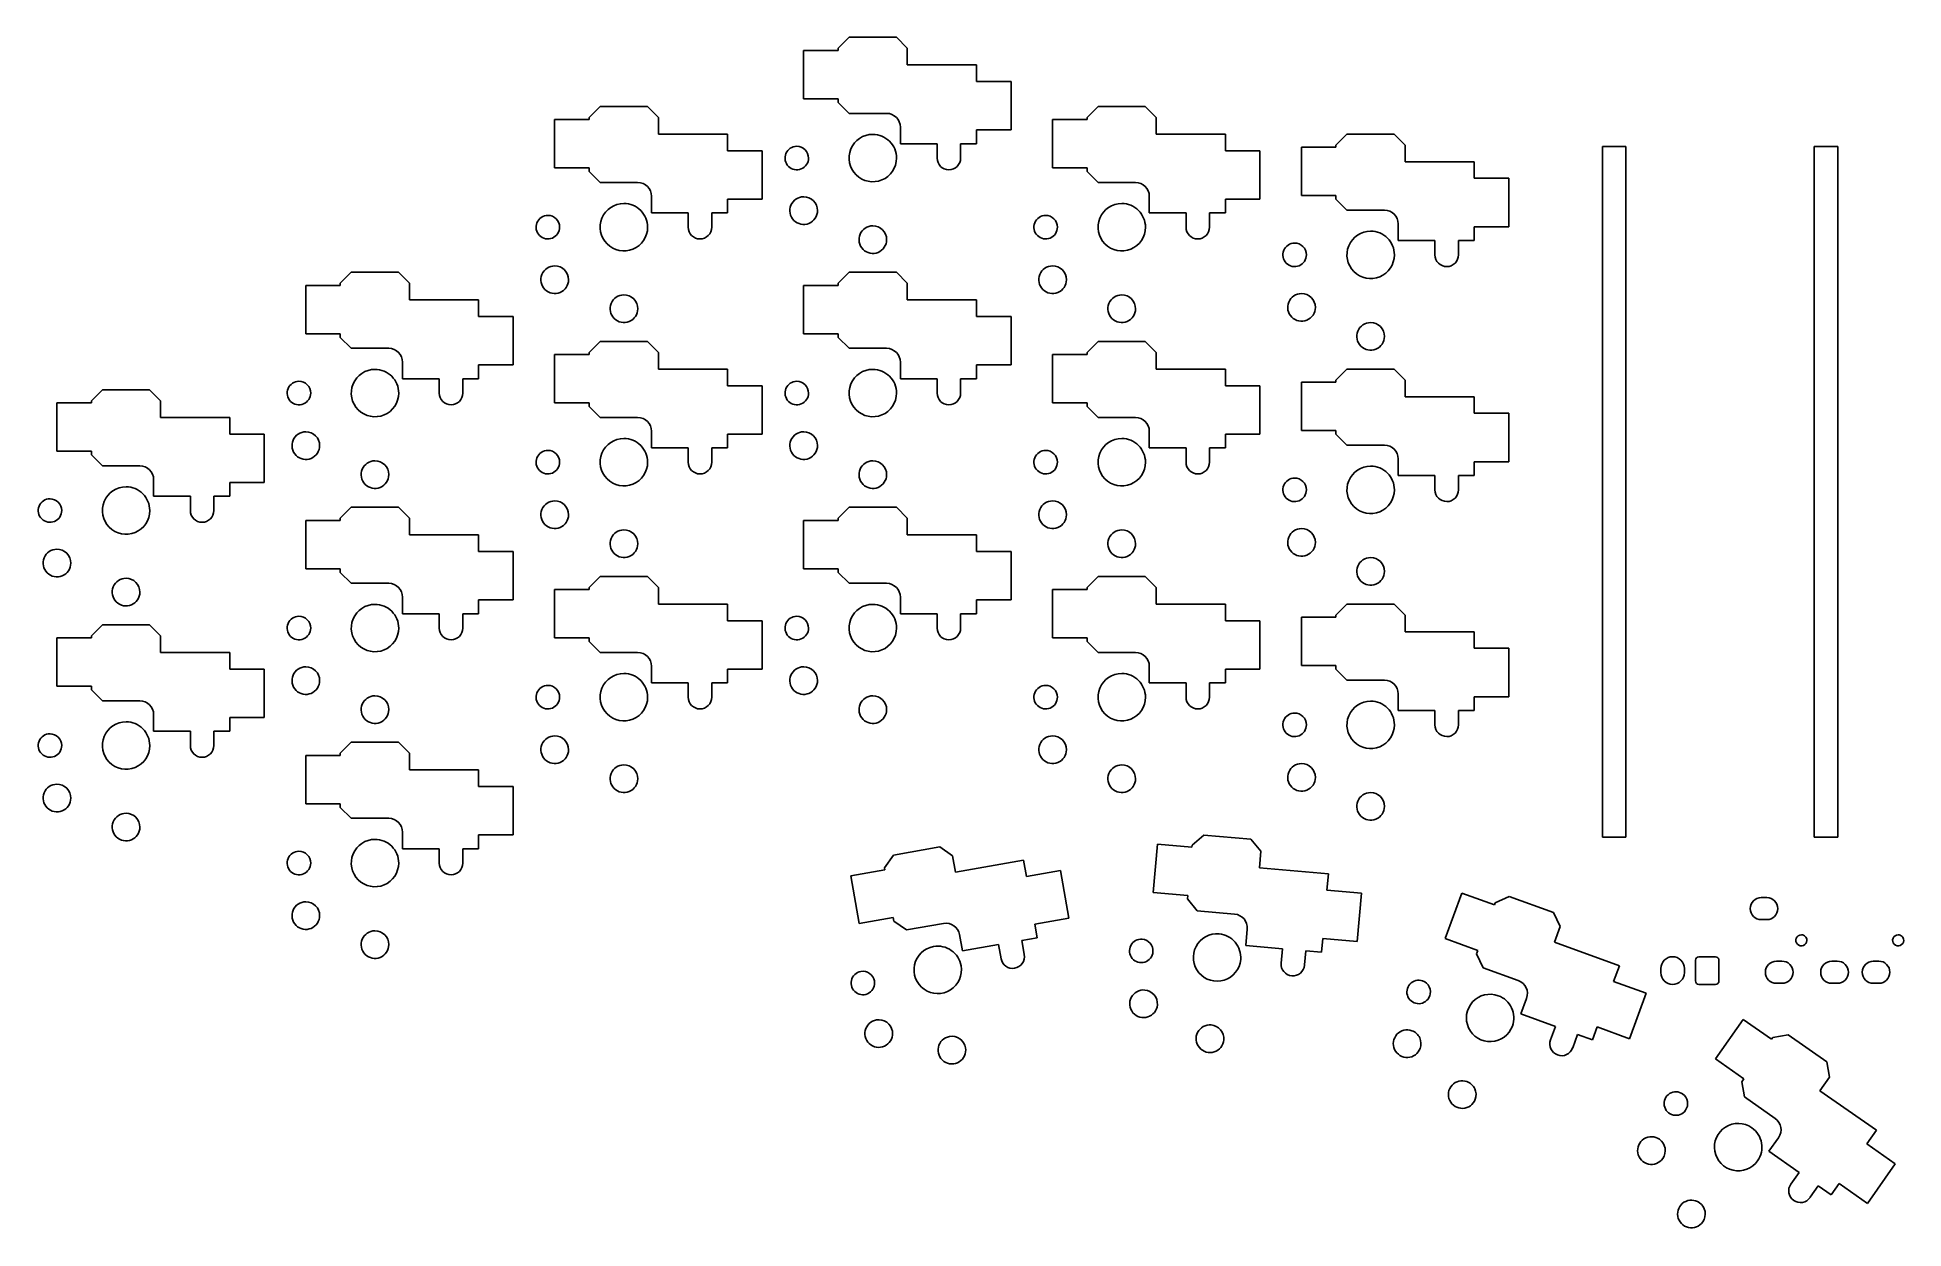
# Model space of a CAD drawing. Header units: millimetres. Extents: x 6 to 141, y 10 to 96.
import ezdxf

# ---------------------------------------------------------------- set-up
doc = ezdxf.new("R2010")
doc.units = ezdxf.units.MM
doc.layers.get('0').update_dxf_attribs({"linetype": 'CONTINUOUS'})

msp = doc.modelspace()

# ---------------------------------------------------------------- linework, layer by layer
at = {"color": 7}
for p, q in [((64.592515, 95.825435), (63.799799, 95.032725)), ((68.006778, 95.825435), (64.592515, 95.825435)), ((68.799494, 95.032725), (68.006778, 95.825435)), ((63.799799, 94.874075), (61.299693, 94.874075)), ((61.299693, 94.874075), (61.299693, 91.374544)), ((63.799799, 95.032725), (63.799799, 94.874075)), ((68.799494, 93.825555), (68.799494, 95.032725)), ((73.799706, 93.825555), (68.799494, 93.825555)), ((73.799706, 92.624084), (73.799706, 93.825555)), ((76.299812, 92.624084), (73.799706, 92.624084)), ((76.299812, 89.124034), (76.299812, 92.624084)), ((46.592014, 90.825434), (45.799298, 90.032724)), ((50.006276, 90.825434), (46.592014, 90.825434)), ((50.798993, 90.032724), (50.006276, 90.825434)), ((61.299693, 91.374544), (63.799799, 91.374544)), ((63.799799, 91.374544), (63.799799, 91.118234)), ((63.799799, 91.118234), (64.592515, 90.325514)), ((82.592517, 90.825434), (81.799801, 90.032724)), ((86.006779, 90.825434), (82.592517, 90.825434)), ((86.799495, 90.032724), (86.006779, 90.825434)), ((45.799298, 89.874074), (43.299192, 89.874074)), ((43.299192, 89.874074), (43.299192, 86.374544)), ((45.799298, 90.032724), (45.799298, 89.874074)), ((50.798993, 88.825554), (50.798993, 90.032724)), ((64.592515, 90.325514), (67.299844, 90.325514)), ((68.299783, 89.323504), (68.299783, 88.124094)), ((73.799706, 88.124094), (73.799706, 89.124034)), ((73.799706, 89.124034), (76.299812, 89.124034)), ((81.799801, 89.874074), (79.299695, 89.874074)), ((79.299695, 89.874074), (79.299695, 86.374544)), ((81.799801, 90.032724), (81.799801, 89.874074)), ((86.799495, 88.825554), (86.799495, 90.032724)), ((55.799205, 88.825554), (50.798993, 88.825554)), ((55.799205, 87.624084), (55.799205, 88.825554)), ((60.806321, 87.939974), (60.806321, 87.939974)), ((66.306322, 88.804974), (66.306322, 88.804974)), ((68.299783, 88.124094), (70.956469, 88.124094)), ((70.956469, 88.124094), (70.956469, 87.090054)), ((72.656107, 87.111754), (72.656107, 88.124094)), ((72.656107, 88.124094), (73.799706, 88.124094)), ((91.799707, 88.825554), (86.799495, 88.825554)), ((91.799707, 87.624084), (91.799707, 88.825554)), ((99.799802, 87.874074), (97.299696, 87.874074)), ((97.299696, 87.874074), (97.299696, 84.374544)), ((100.592518, 88.825434), (99.799802, 88.032724)), ((99.799802, 88.032724), (99.799802, 87.874074)), ((104.00678, 88.825434), (100.592518, 88.825434)), ((104.799496, 88.032724), (104.00678, 88.825434)), ((104.799496, 86.825554), (104.799496, 88.032724)), ((119.067108, 87.933504), (120.767113, 87.933504)), ((119.067108, 37.973501), (119.067108, 87.933504)), ((120.767113, 87.933504), (120.767113, 37.973501)), ((134.383099, 87.933504), (136.083104, 87.933504)), ((134.383099, 37.973501), (134.383099, 87.933504)), ((136.083104, 87.933504), (136.083104, 37.973501)), ((58.299311, 87.624084), (55.799205, 87.624084)), ((58.299311, 84.124034), (58.299311, 87.624084)), ((72.656107, 87.111244), (72.656107, 87.111754)), ((72.656107, 87.110724), (72.656107, 87.111244)), ((72.656107, 87.110204), (72.656107, 87.110724)), ((72.656107, 87.109694), (72.656107, 87.110204)), ((72.656107, 87.109174), (72.656107, 87.109694)), ((72.656107, 87.108654), (72.656107, 87.109174)), ((72.656107, 87.108144), (72.656107, 87.108654)), ((72.656107, 87.107624), (72.656107, 87.108144)), ((72.656107, 87.107104), (72.656107, 87.107624)), ((72.656107, 87.106584), (72.656107, 87.107104)), ((72.656107, 87.106074), (72.656107, 87.106584)), ((72.656107, 87.105554), (72.656107, 87.106074)), ((72.656107, 87.105034), (72.656107, 87.105554)), ((72.656107, 87.104524), (72.656107, 87.105034)), ((72.656107, 87.104004), (72.656107, 87.104524)), ((72.656107, 87.103484), (72.656107, 87.104004)), ((72.656107, 87.102974), (72.656107, 87.103484)), ((72.656107, 87.102454), (72.656107, 87.102974)), ((72.656107, 87.101934), (72.656107, 87.102454)), ((72.656107, 87.101424), (72.656107, 87.101934)), ((72.656107, 87.100904), (72.656107, 87.101424)), ((72.656107, 87.100384), (72.656107, 87.100904)), ((72.656107, 87.099874), (72.656107, 87.100384)), ((72.656107, 87.099354), (72.656107, 87.099874)), ((72.656107, 87.098834), (72.656107, 87.099354)), ((72.656107, 87.098324), (72.656107, 87.098834)), ((72.656107, 87.097804), (72.656107, 87.098324)), ((72.656107, 87.097284), (72.656107, 87.097804)), ((72.656107, 87.096774), (72.656107, 87.097284)), ((72.656107, 87.096254), (72.656107, 87.096774)), ((72.656107, 87.095734), (72.656107, 87.096254)), ((72.656107, 87.095224), (72.656107, 87.095734)), ((72.656107, 87.094704), (72.656107, 87.095224)), ((72.656107, 87.094184), (72.656107, 87.094704)), ((72.656107, 87.093674), (72.656107, 87.094184)), ((72.656107, 87.093154), (72.656107, 87.093674)), ((72.656107, 87.092634), (72.656107, 87.093154)), ((72.656107, 87.092124), (72.656107, 87.092634)), ((72.656107, 87.091604), (72.656107, 87.092124)), ((72.656107, 87.091084), (72.656107, 87.091604)), ((72.656107, 87.090574), (72.656107, 87.091084)), ((72.656107, 87.090054), (72.656107, 87.090574)), ((94.299814, 87.624084), (91.799707, 87.624084)), ((94.299814, 84.124034), (94.299814, 87.624084)), ((109.799709, 86.825554), (104.799496, 86.825554)), ((109.799709, 85.624084), (109.799709, 86.825554)), ((43.299192, 86.374544), (45.799298, 86.374544)), ((45.799298, 86.374544), (45.799298, 86.118234)), ((45.799298, 86.118234), (46.592014, 85.325514)), ((46.592014, 85.325514), (49.299342, 85.325514)), ((79.299695, 86.374544), (81.799801, 86.374544)), ((81.799801, 86.374544), (81.799801, 86.118234)), ((81.799801, 86.118234), (82.592517, 85.325514)), ((82.592517, 85.325514), (85.299845, 85.325514)), ((112.299815, 85.624084), (109.799709, 85.624084)), ((112.299815, 82.124034), (112.299815, 85.624084)), ((48.30582, 83.804974), (48.30582, 83.804974)), ((50.299281, 84.323504), (50.299281, 83.124094)), ((55.799205, 83.124094), (55.799205, 84.124034)), ((55.799205, 84.124034), (58.299311, 84.124034)), ((61.306321, 84.289974), (61.306321, 84.289974)), ((84.306323, 83.804974), (84.306323, 83.804974)), ((86.299784, 84.323504), (86.299784, 83.124094)), ((91.799707, 83.124094), (91.799707, 84.124034)), ((91.799707, 84.124034), (94.299814, 84.124034)), ((97.299696, 84.374544), (99.799802, 84.374544)), ((99.799802, 84.374544), (99.799802, 84.118234)), ((99.799802, 84.118234), (100.592518, 83.325514)), ((42.80582, 82.939974), (42.80582, 82.939974)), ((50.299281, 83.124094), (52.955968, 83.124094)), ((52.955968, 83.124094), (52.955968, 82.090054)), ((54.655606, 82.111754), (54.655606, 83.124094)), ((54.655606, 83.124094), (55.799205, 83.124094)), ((78.806322, 82.939974), (78.806322, 82.939974)), ((86.299784, 83.124094), (88.95647, 83.124094)), ((88.95647, 83.124094), (88.95647, 82.090054)), ((90.656108, 82.111754), (90.656108, 83.124094)), ((90.656108, 83.124094), (91.799707, 83.124094)), ((100.592518, 83.325514), (103.299846, 83.325514)), ((54.655606, 82.111244), (54.655606, 82.111754)), ((54.655606, 82.110724), (54.655606, 82.111244)), ((54.655606, 82.110204), (54.655606, 82.110724)), ((54.655606, 82.109694), (54.655606, 82.110204)), ((54.655606, 82.109174), (54.655606, 82.109694)), ((54.655606, 82.108654), (54.655606, 82.109174)), ((54.655606, 82.108144), (54.655606, 82.108654)), ((54.655606, 82.107624), (54.655606, 82.108144)), ((54.655606, 82.107104), (54.655606, 82.107624)), ((54.655606, 82.106584), (54.655606, 82.107104)), ((54.655606, 82.106074), (54.655606, 82.106584)), ((54.655606, 82.105554), (54.655606, 82.106074)), ((54.655606, 82.105034), (54.655606, 82.105554)), ((54.655606, 82.104524), (54.655606, 82.105034)), ((54.655606, 82.104004), (54.655606, 82.104524)), ((54.655606, 82.103484), (54.655606, 82.104004)), ((54.655606, 82.102974), (54.655606, 82.103484)), ((54.655606, 82.102454), (54.655606, 82.102974)), ((54.655606, 82.101934), (54.655606, 82.102454)), ((54.655606, 82.101424), (54.655606, 82.101934)), ((54.655606, 82.100904), (54.655606, 82.101424)), ((54.655606, 82.100384), (54.655606, 82.100904)), ((54.655606, 82.099874), (54.655606, 82.100384)), ((54.655606, 82.099354), (54.655606, 82.099874)), ((54.655606, 82.098834), (54.655606, 82.099354)), ((54.655606, 82.098324), (54.655606, 82.098834)), ((54.655606, 82.097804), (54.655606, 82.098324)), ((54.655606, 82.097284), (54.655606, 82.097804)), ((54.655606, 82.096774), (54.655606, 82.097284)), ((54.655606, 82.096254), (54.655606, 82.096774)), ((54.655606, 82.095734), (54.655606, 82.096254)), ((54.655606, 82.095224), (54.655606, 82.095734)), ((54.655606, 82.094704), (54.655606, 82.095224)), ((54.655606, 82.094184), (54.655606, 82.094704)), ((54.655606, 82.093674), (54.655606, 82.094184)), ((54.655606, 82.093154), (54.655606, 82.093674)), ((54.655606, 82.092634), (54.655606, 82.093154)), ((54.655606, 82.092124), (54.655606, 82.092634)), ((54.655606, 82.091604), (54.655606, 82.092124)), ((54.655606, 82.091084), (54.655606, 82.091604)), ((54.655606, 82.090574), (54.655606, 82.091084)), ((54.655606, 82.090054), (54.655606, 82.090574)), ((66.306322, 82.189984), (66.306322, 82.189984)), ((90.656108, 82.111244), (90.656108, 82.111754)), ((90.656108, 82.110724), (90.656108, 82.111244)), ((90.656108, 82.110204), (90.656108, 82.110724)), ((90.656108, 82.109694), (90.656108, 82.110204)), ((90.656108, 82.109174), (90.656108, 82.109694)), ((90.656108, 82.108654), (90.656108, 82.109174)), ((90.656108, 82.108144), (90.656108, 82.108654)), ((90.656108, 82.107624), (90.656108, 82.108144)), ((90.656108, 82.107104), (90.656108, 82.107624)), ((90.656108, 82.106584), (90.656108, 82.107104)), ((90.656108, 82.106074), (90.656108, 82.106584)), ((90.656108, 82.105554), (90.656108, 82.106074)), ((90.656108, 82.105034), (90.656108, 82.105554)), ((90.656108, 82.104524), (90.656108, 82.105034)), ((90.656108, 82.104004), (90.656108, 82.104524)), ((90.656108, 82.103484), (90.656108, 82.104004)), ((90.656108, 82.102974), (90.656108, 82.103484)), ((90.656108, 82.102454), (90.656108, 82.102974)), ((90.656108, 82.101934), (90.656108, 82.102454)), ((90.656108, 82.101424), (90.656108, 82.101934)), ((90.656108, 82.100904), (90.656108, 82.101424)), ((90.656108, 82.100384), (90.656108, 82.100904)), ((90.656108, 82.099874), (90.656108, 82.100384)), ((90.656108, 82.099354), (90.656108, 82.099874)), ((90.656108, 82.098834), (90.656108, 82.099354)), ((90.656108, 82.098324), (90.656108, 82.098834)), ((90.656108, 82.097804), (90.656108, 82.098324)), ((90.656108, 82.097284), (90.656108, 82.097804)), ((90.656108, 82.096774), (90.656108, 82.097284)), ((90.656108, 82.096254), (90.656108, 82.096774)), ((90.656108, 82.095734), (90.656108, 82.096254)), ((90.656108, 82.095224), (90.656108, 82.095734)), ((90.656108, 82.094704), (90.656108, 82.095224)), ((90.656108, 82.094184), (90.656108, 82.094704)), ((90.656108, 82.093674), (90.656108, 82.094184)), ((90.656108, 82.093154), (90.656108, 82.093674)), ((90.656108, 82.092634), (90.656108, 82.093154)), ((90.656108, 82.092124), (90.656108, 82.092634)), ((90.656108, 82.091604), (90.656108, 82.092124)), ((90.656108, 82.091084), (90.656108, 82.091604)), ((90.656108, 82.090574), (90.656108, 82.091084)), ((90.656108, 82.090054), (90.656108, 82.090574)), ((102.306324, 81.804974), (102.306324, 81.804974)), ((104.299785, 82.323504), (104.299785, 81.124094)), ((104.299785, 81.124094), (106.956471, 81.124094)), ((106.956471, 81.124094), (106.956471, 80.090054)), ((108.65611, 80.111754), (108.65611, 81.124094)), ((108.65611, 81.124094), (109.799709, 81.124094)), ((109.799709, 81.124094), (109.799709, 82.124034)), ((109.799709, 82.124034), (112.299815, 82.124034)), ((96.806324, 80.939974), (96.806324, 80.939974)), ((108.65611, 80.111244), (108.65611, 80.111754)), ((108.65611, 80.110724), (108.65611, 80.111244)), ((108.65611, 80.110204), (108.65611, 80.110724)), ((108.65611, 80.109694), (108.65611, 80.110204)), ((108.65611, 80.109174), (108.65611, 80.109694)), ((108.65611, 80.108654), (108.65611, 80.109174)), ((108.65611, 80.108144), (108.65611, 80.108654)), ((108.65611, 80.107624), (108.65611, 80.108144)), ((108.65611, 80.107104), (108.65611, 80.107624)), ((108.65611, 80.106584), (108.65611, 80.107104)), ((108.65611, 80.106074), (108.65611, 80.106584)), ((108.65611, 80.105554), (108.65611, 80.106074)), ((108.65611, 80.105034), (108.65611, 80.105554)), ((108.65611, 80.104524), (108.65611, 80.105034)), ((108.65611, 80.104004), (108.65611, 80.104524)), ((108.65611, 80.103484), (108.65611, 80.104004)), ((108.65611, 80.102974), (108.65611, 80.103484)), ((108.65611, 80.102454), (108.65611, 80.102974)), ((108.65611, 80.101934), (108.65611, 80.102454)), ((108.65611, 80.101424), (108.65611, 80.101934)), ((108.65611, 80.100904), (108.65611, 80.101424)), ((108.65611, 80.100384), (108.65611, 80.100904)), ((108.65611, 80.099874), (108.65611, 80.100384)), ((108.65611, 80.099354), (108.65611, 80.099874)), ((108.65611, 80.098834), (108.65611, 80.099354)), ((108.65611, 80.098324), (108.65611, 80.098834)), ((108.65611, 80.097804), (108.65611, 80.098324)), ((108.65611, 80.097284), (108.65611, 80.097804)), ((108.65611, 80.096774), (108.65611, 80.097284)), ((108.65611, 80.096254), (108.65611, 80.096774)), ((108.65611, 80.095734), (108.65611, 80.096254)), ((108.65611, 80.095224), (108.65611, 80.095734)), ((108.65611, 80.094704), (108.65611, 80.095224)), ((108.65611, 80.094184), (108.65611, 80.094704)), ((108.65611, 80.093674), (108.65611, 80.094184)), ((108.65611, 80.093154), (108.65611, 80.093674)), ((108.65611, 80.092634), (108.65611, 80.093154)), ((108.65611, 80.092124), (108.65611, 80.092634)), ((108.65611, 80.091604), (108.65611, 80.092124)), ((108.65611, 80.091084), (108.65611, 80.091604)), ((108.65611, 80.090574), (108.65611, 80.091084)), ((108.65611, 80.090054), (108.65611, 80.090574)), ((28.592013, 78.825433), (27.799297, 78.032723)), ((32.006275, 78.825433), (28.592013, 78.825433)), ((32.798991, 78.032723), (32.006275, 78.825433)), ((43.30582, 79.289974), (43.30582, 79.289974)), ((64.592515, 78.825433), (63.799799, 78.032723)), ((68.006778, 78.825433), (64.592515, 78.825433)), ((68.799494, 78.032723), (68.006778, 78.825433)), ((79.306323, 79.289974), (79.306323, 79.289974)), ((27.799297, 77.874073), (25.299191, 77.874073)), ((25.299191, 77.874073), (25.299191, 74.374543)), ((27.799297, 78.032723), (27.799297, 77.874073)), ((32.798991, 76.825553), (32.798991, 78.032723)), ((48.30582, 77.189983), (48.30582, 77.189983)), ((63.799799, 77.874073), (61.299693, 77.874073)), ((61.299693, 77.874073), (61.299693, 74.374543)), ((63.799799, 78.032723), (63.799799, 77.874073)), ((68.799494, 76.825553), (68.799494, 78.032723)), ((84.306323, 77.189983), (84.306323, 77.189983)), ((97.306324, 77.289973), (97.306324, 77.289973)), ((37.799204, 76.825553), (32.798991, 76.825553)), ((37.799204, 75.624083), (37.799204, 76.825553)), ((40.29931, 75.624083), (37.799204, 75.624083)), ((40.29931, 72.124033), (40.29931, 75.624083)), ((73.799706, 76.825553), (68.799494, 76.825553)), ((73.799706, 75.624083), (73.799706, 76.825553)), ((76.299812, 75.624083), (73.799706, 75.624083)), ((76.299812, 72.124033), (76.299812, 75.624083)), ((25.299191, 74.374543), (27.799297, 74.374543)), ((27.799297, 74.374543), (27.799297, 74.118233)), ((61.299693, 74.374543), (63.799799, 74.374543)), ((63.799799, 74.374543), (63.799799, 74.118233)), ((102.306324, 75.189983), (102.306324, 75.189983)), ((27.799297, 74.118233), (28.592013, 73.325513)), ((28.592013, 73.325513), (31.299341, 73.325513)), ((46.592014, 73.825433), (45.799298, 73.032723)), ((45.799298, 73.032723), (45.799298, 72.874073)), ((50.006276, 73.825433), (46.592014, 73.825433)), ((50.798993, 73.032723), (50.006276, 73.825433)), ((50.798993, 71.825553), (50.798993, 73.032723)), ((63.799799, 74.118233), (64.592515, 73.325513)), ((64.592515, 73.325513), (67.299844, 73.325513)), ((82.592517, 73.825433), (81.799801, 73.032723)), ((81.799801, 73.032723), (81.799801, 72.874073)), ((86.006779, 73.825433), (82.592517, 73.825433)), ((86.799495, 73.032723), (86.006779, 73.825433)), ((86.799495, 71.825553), (86.799495, 73.032723)), ((30.305819, 71.804973), (30.305819, 71.804973)), ((32.29928, 72.323503), (32.29928, 71.124093)), ((37.799204, 71.124093), (37.799204, 72.124033)), ((37.799204, 72.124033), (40.29931, 72.124033)), ((45.799298, 72.874073), (43.299192, 72.874073)), ((43.299192, 72.874073), (43.299192, 69.374543)), ((55.799205, 71.825553), (50.798993, 71.825553)), ((55.799205, 70.624083), (55.799205, 71.825553)), ((66.306322, 71.804973), (66.306322, 71.804973)), ((68.299783, 72.323503), (68.299783, 71.124093)), ((73.799706, 71.124093), (73.799706, 72.124033)), ((73.799706, 72.124033), (76.299812, 72.124033)), ((81.799801, 72.874073), (79.299695, 72.874073)), ((79.299695, 72.874073), (79.299695, 69.374543)), ((91.799707, 71.825553), (86.799495, 71.825553)), ((91.799707, 70.624083), (91.799707, 71.825553)), ((100.592518, 71.825433), (99.799802, 71.032723)), ((104.00678, 71.825433), (100.592518, 71.825433)), ((104.799496, 71.032723), (104.00678, 71.825433)), ((10.592012, 70.325433), (9.799296, 69.532723)), ((14.006274, 70.325433), (10.592012, 70.325433)), ((14.79899, 69.532723), (14.006274, 70.325433)), ((24.805819, 70.939973), (24.805819, 70.939973)), ((32.29928, 71.124093), (34.955966, 71.124093)), ((34.955966, 71.124093), (34.955966, 70.090053)), ((36.655605, 70.111753), (36.655605, 71.124093)), ((36.655605, 71.124093), (37.799204, 71.124093)), ((58.299311, 70.624083), (55.799205, 70.624083)), ((58.299311, 67.124033), (58.299311, 70.624083)), ((60.806321, 70.939973), (60.806321, 70.939973)), ((68.299783, 71.124093), (70.956469, 71.124093)), ((70.956469, 71.124093), (70.956469, 70.090053)), ((72.656107, 70.111753), (72.656107, 71.124093)), ((72.656107, 71.124093), (73.799706, 71.124093)), ((94.299814, 70.624083), (91.799707, 70.624083)), ((94.299814, 67.124033), (94.299814, 70.624083)), ((99.799802, 70.874073), (97.299696, 70.874073)), ((97.299696, 70.874073), (97.299696, 67.374543)), ((99.799802, 71.032723), (99.799802, 70.874073)), ((104.799496, 69.825553), (104.799496, 71.032723)), ((9.799296, 69.374073), (7.29919, 69.374073)), ((7.29919, 69.374073), (7.29919, 65.874543)), ((9.799296, 69.532723), (9.799296, 69.374073)), ((14.79899, 68.325553), (14.79899, 69.532723)), ((36.655605, 70.111243), (36.655605, 70.111753)), ((36.655605, 70.110723), (36.655605, 70.111243)), ((36.655605, 70.110203), (36.655605, 70.110723)), ((36.655605, 70.109693), (36.655605, 70.110203)), ((36.655605, 70.109173), (36.655605, 70.109693)), ((36.655605, 70.108653), (36.655605, 70.109173)), ((36.655605, 70.108143), (36.655605, 70.108653)), ((36.655605, 70.107623), (36.655605, 70.108143)), ((36.655605, 70.107103), (36.655605, 70.107623)), ((36.655605, 70.106583), (36.655605, 70.107103)), ((36.655605, 70.106073), (36.655605, 70.106583)), ((36.655605, 70.105553), (36.655605, 70.106073)), ((36.655605, 70.105033), (36.655605, 70.105553)), ((36.655605, 70.104523), (36.655605, 70.105033)), ((36.655605, 70.104003), (36.655605, 70.104523)), ((36.655605, 70.103483), (36.655605, 70.104003)), ((36.655605, 70.102973), (36.655605, 70.103483)), ((36.655605, 70.102453), (36.655605, 70.102973)), ((36.655605, 70.101933), (36.655605, 70.102453)), ((36.655605, 70.101423), (36.655605, 70.101933)), ((36.655605, 70.100903), (36.655605, 70.101423)), ((36.655605, 70.100383), (36.655605, 70.100903)), ((36.655605, 70.099873), (36.655605, 70.100383)), ((36.655605, 70.099353), (36.655605, 70.099873)), ((36.655605, 70.098833), (36.655605, 70.099353)), ((36.655605, 70.098323), (36.655605, 70.098833)), ((36.655605, 70.097803), (36.655605, 70.098323)), ((36.655605, 70.097283), (36.655605, 70.097803)), ((36.655605, 70.096773), (36.655605, 70.097283)), ((36.655605, 70.096253), (36.655605, 70.096773)), ((36.655605, 70.095733), (36.655605, 70.096253)), ((36.655605, 70.095223), (36.655605, 70.095733)), ((36.655605, 70.094703), (36.655605, 70.095223)), ((36.655605, 70.094183), (36.655605, 70.094703)), ((36.655605, 70.093673), (36.655605, 70.094183)), ((36.655605, 70.093153), (36.655605, 70.093673)), ((36.655605, 70.092633), (36.655605, 70.093153)), ((36.655605, 70.092123), (36.655605, 70.092633)), ((36.655605, 70.091603), (36.655605, 70.092123)), ((36.655605, 70.091083), (36.655605, 70.091603)), ((36.655605, 70.090573), (36.655605, 70.091083)), ((36.655605, 70.090053), (36.655605, 70.090573)), ((43.299192, 69.374543), (45.799298, 69.374543)), ((45.799298, 69.374543), (45.799298, 69.118233)), ((45.799298, 69.118233), (46.592014, 68.325513)), ((72.656107, 70.111243), (72.656107, 70.111753)), ((72.656107, 70.110723), (72.656107, 70.111243)), ((72.656107, 70.110203), (72.656107, 70.110723)), ((72.656107, 70.109693), (72.656107, 70.110203)), ((72.656107, 70.109173), (72.656107, 70.109693)), ((72.656107, 70.108653), (72.656107, 70.109173)), ((72.656107, 70.108143), (72.656107, 70.108653)), ((72.656107, 70.107623), (72.656107, 70.108143)), ((72.656107, 70.107103), (72.656107, 70.107623)), ((72.656107, 70.106583), (72.656107, 70.107103)), ((72.656107, 70.106073), (72.656107, 70.106583)), ((72.656107, 70.105553), (72.656107, 70.106073)), ((72.656107, 70.105033), (72.656107, 70.105553)), ((72.656107, 70.104523), (72.656107, 70.105033)), ((72.656107, 70.104003), (72.656107, 70.104523)), ((72.656107, 70.103483), (72.656107, 70.104003)), ((72.656107, 70.102973), (72.656107, 70.103483)), ((72.656107, 70.102453), (72.656107, 70.102973)), ((72.656107, 70.101933), (72.656107, 70.102453)), ((72.656107, 70.101423), (72.656107, 70.101933)), ((72.656107, 70.100903), (72.656107, 70.101423)), ((72.656107, 70.100383), (72.656107, 70.100903)), ((72.656107, 70.099873), (72.656107, 70.100383)), ((72.656107, 70.099353), (72.656107, 70.099873)), ((72.656107, 70.098833), (72.656107, 70.099353)), ((72.656107, 70.098323), (72.656107, 70.098833)), ((72.656107, 70.097803), (72.656107, 70.098323)), ((72.656107, 70.097283), (72.656107, 70.097803)), ((72.656107, 70.096773), (72.656107, 70.097283)), ((72.656107, 70.096253), (72.656107, 70.096773)), ((72.656107, 70.095733), (72.656107, 70.096253)), ((72.656107, 70.095223), (72.656107, 70.095733)), ((72.656107, 70.094703), (72.656107, 70.095223)), ((72.656107, 70.094183), (72.656107, 70.094703)), ((72.656107, 70.093673), (72.656107, 70.094183)), ((72.656107, 70.093153), (72.656107, 70.093673)), ((72.656107, 70.092633), (72.656107, 70.093153)), ((72.656107, 70.092123), (72.656107, 70.092633)), ((72.656107, 70.091603), (72.656107, 70.092123)), ((72.656107, 70.091083), (72.656107, 70.091603)), ((72.656107, 70.090573), (72.656107, 70.091083)), ((72.656107, 70.090053), (72.656107, 70.090573)), ((79.299695, 69.374543), (81.799801, 69.374543)), ((81.799801, 69.374543), (81.799801, 69.118233)), ((81.799801, 69.118233), (82.592517, 68.325513)), ((109.799709, 69.825553), (104.799496, 69.825553)), ((109.799709, 68.624083), (109.799709, 69.825553)), ((19.799202, 68.325553), (14.79899, 68.325553)), ((19.799202, 67.124083), (19.799202, 68.325553)), ((46.592014, 68.325513), (49.299342, 68.325513)), ((82.592517, 68.325513), (85.299845, 68.325513)), ((112.299815, 68.624083), (109.799709, 68.624083)), ((112.299815, 65.124033), (112.299815, 68.624083)), ((22.299309, 67.124083), (19.799202, 67.124083)), ((22.299309, 63.624032), (22.299309, 67.124083)), ((25.305819, 67.289973), (25.305819, 67.289973)), ((48.30582, 66.804973), (48.30582, 66.804973)), ((50.299281, 67.323503), (50.299281, 66.124093)), ((55.799205, 66.124093), (55.799205, 67.124033)), ((55.799205, 67.124033), (58.299311, 67.124033)), ((61.306321, 67.289973), (61.306321, 67.289973)), ((84.306323, 66.804973), (84.306323, 66.804973)), ((86.299784, 67.323503), (86.299784, 66.124093)), ((91.799707, 66.124093), (91.799707, 67.124033)), ((91.799707, 67.124033), (94.299814, 67.124033)), ((97.299696, 67.374543), (99.799802, 67.374543)), ((99.799802, 67.374543), (99.799802, 67.118233)), ((99.799802, 67.118233), (100.592518, 66.325513)), ((100.592518, 66.325513), (103.299846, 66.325513)), ((7.29919, 65.874543), (9.799296, 65.874543)), ((9.799296, 65.874543), (9.799296, 65.618233)), ((9.799296, 65.618233), (10.592012, 64.825512)), ((10.592012, 64.825512), (13.29934, 64.825512)), ((30.305819, 65.189983), (30.305819, 65.189983)), ((42.80582, 65.939973), (42.80582, 65.939973)), ((50.299281, 66.124093), (52.955968, 66.124093)), ((52.955968, 66.124093), (52.955968, 65.090053)), ((54.655606, 65.111753), (54.655606, 66.124093)), ((54.655606, 66.124093), (55.799205, 66.124093)), ((54.655606, 65.111243), (54.655606, 65.111753)), ((54.655606, 65.110723), (54.655606, 65.111243)), ((54.655606, 65.110203), (54.655606, 65.110723)), ((54.655606, 65.109693), (54.655606, 65.110203)), ((54.655606, 65.109173), (54.655606, 65.109693)), ((54.655606, 65.108653), (54.655606, 65.109173)), ((54.655606, 65.108143), (54.655606, 65.108653)), ((54.655606, 65.107623), (54.655606, 65.108143)), ((54.655606, 65.107103), (54.655606, 65.107623)), ((54.655606, 65.106583), (54.655606, 65.107103)), ((54.655606, 65.106073), (54.655606, 65.106583)), ((54.655606, 65.105553), (54.655606, 65.106073)), ((54.655606, 65.105033), (54.655606, 65.105553)), ((54.655606, 65.104523), (54.655606, 65.105033)), ((54.655606, 65.104003), (54.655606, 65.104523)), ((54.655606, 65.103483), (54.655606, 65.104003)), ((54.655606, 65.102973), (54.655606, 65.103483)), ((54.655606, 65.102453), (54.655606, 65.102973)), ((54.655606, 65.101933), (54.655606, 65.102453)), ((54.655606, 65.101423), (54.655606, 65.101933)), ((54.655606, 65.100903), (54.655606, 65.101423)), ((54.655606, 65.100383), (54.655606, 65.100903)), ((54.655606, 65.099873), (54.655606, 65.100383)), ((54.655606, 65.099353), (54.655606, 65.099873)), ((54.655606, 65.098833), (54.655606, 65.099353)), ((54.655606, 65.098323), (54.655606, 65.098833)), ((54.655606, 65.097803), (54.655606, 65.098323)), ((54.655606, 65.097283), (54.655606, 65.097803)), ((54.655606, 65.096773), (54.655606, 65.097283)), ((54.655606, 65.096253), (54.655606, 65.096773)), ((54.655606, 65.095733), (54.655606, 65.096253)), ((54.655606, 65.095223), (54.655606, 65.095733)), ((54.655606, 65.094703), (54.655606, 65.095223)), ((54.655606, 65.094183), (54.655606, 65.094703)), ((54.655606, 65.093673), (54.655606, 65.094183)), ((54.655606, 65.093153), (54.655606, 65.093673)), ((54.655606, 65.092633), (54.655606, 65.093153)), ((54.655606, 65.092123), (54.655606, 65.092633)), ((54.655606, 65.091603), (54.655606, 65.092123)), ((54.655606, 65.091083), (54.655606, 65.091603)), ((54.655606, 65.090573), (54.655606, 65.091083)), ((54.655606, 65.090053), (54.655606, 65.090573)), ((66.306322, 65.189983), (66.306322, 65.189983)), ((78.806322, 65.939973), (78.806322, 65.939973)), ((86.299784, 66.124093), (88.95647, 66.124093)), ((88.95647, 66.124093), (88.95647, 65.090053)), ((90.656108, 65.111753), (90.656108, 66.124093)), ((90.656108, 66.124093), (91.799707, 66.124093)), ((90.656108, 65.111243), (90.656108, 65.111753)), ((90.656108, 65.110723), (90.656108, 65.111243)), ((90.656108, 65.110203), (90.656108, 65.110723)), ((90.656108, 65.109693), (90.656108, 65.110203)), ((90.656108, 65.109173), (90.656108, 65.109693)), ((90.656108, 65.108653), (90.656108, 65.109173)), ((90.656108, 65.108143), (90.656108, 65.108653)), ((90.656108, 65.107623), (90.656108, 65.108143)), ((90.656108, 65.107103), (90.656108, 65.107623)), ((90.656108, 65.106583), (90.656108, 65.107103)), ((90.656108, 65.106073), (90.656108, 65.106583)), ((90.656108, 65.105553), (90.656108, 65.106073)), ((90.656108, 65.105033), (90.656108, 65.105553)), ((90.656108, 65.104523), (90.656108, 65.105033)), ((90.656108, 65.104003), (90.656108, 65.104523)), ((90.656108, 65.103483), (90.656108, 65.104003)), ((90.656108, 65.102973), (90.656108, 65.103483)), ((90.656108, 65.102453), (90.656108, 65.102973)), ((90.656108, 65.101933), (90.656108, 65.102453)), ((90.656108, 65.101423), (90.656108, 65.101933)), ((90.656108, 65.100903), (90.656108, 65.101423)), ((90.656108, 65.100383), (90.656108, 65.100903)), ((90.656108, 65.099873), (90.656108, 65.100383)), ((90.656108, 65.099353), (90.656108, 65.099873)), ((90.656108, 65.098833), (90.656108, 65.099353)), ((90.656108, 65.098323), (90.656108, 65.098833)), ((90.656108, 65.097803), (90.656108, 65.098323)), ((90.656108, 65.097283), (90.656108, 65.097803)), ((90.656108, 65.096773), (90.656108, 65.097283)), ((90.656108, 65.096253), (90.656108, 65.096773)), ((90.656108, 65.095733), (90.656108, 65.096253)), ((90.656108, 65.095223), (90.656108, 65.095733)), ((90.656108, 65.094703), (90.656108, 65.095223)), ((90.656108, 65.094183), (90.656108, 65.094703)), ((90.656108, 65.093673), (90.656108, 65.094183)), ((90.656108, 65.093153), (90.656108, 65.093673)), ((90.656108, 65.092633), (90.656108, 65.093153)), ((90.656108, 65.092123), (90.656108, 65.092633)), ((90.656108, 65.091603), (90.656108, 65.092123)), ((90.656108, 65.091083), (90.656108, 65.091603)), ((90.656108, 65.090573), (90.656108, 65.091083)), ((90.656108, 65.090053), (90.656108, 65.090573)), ((102.306324, 64.804972), (102.306324, 64.804972)), ((104.299785, 65.323503), (104.299785, 64.124092)), ((109.799709, 64.124092), (109.799709, 65.124033)), ((109.799709, 65.124033), (112.299815, 65.124033)), ((14.299279, 63.823502), (14.299279, 62.624092)), ((19.799202, 62.624092), (19.799202, 63.624032)), ((19.799202, 63.624032), (22.299309, 63.624032)), ((96.806324, 63.939972), (96.806324, 63.939972)), ((104.299785, 64.124092), (106.956471, 64.124092)), ((106.956471, 64.124092), (106.956471, 63.090052)), ((108.65611, 63.111752), (108.65611, 64.124092)), ((108.65611, 64.124092), (109.799709, 64.124092)), ((6.805817, 62.439972), (6.805817, 62.439972)), ((12.305818, 63.304972), (12.305818, 63.304972)), ((14.299279, 62.624092), (16.955965, 62.624092)), ((16.955965, 62.624092), (16.955965, 61.590052)), ((18.655603, 61.611752), (18.655603, 62.624092)), ((18.655603, 62.624092), (19.799202, 62.624092)), ((43.30582, 62.289972), (43.30582, 62.289972)), ((79.306323, 62.289972), (79.306323, 62.289972)), ((108.65611, 63.111242), (108.65611, 63.111752)), ((108.65611, 63.110722), (108.65611, 63.111242)), ((108.65611, 63.110202), (108.65611, 63.110722)), ((108.65611, 63.109692), (108.65611, 63.110202)), ((108.65611, 63.109172), (108.65611, 63.109692)), ((108.65611, 63.108652), (108.65611, 63.109172)), ((108.65611, 63.108142), (108.65611, 63.108652)), ((108.65611, 63.107622), (108.65611, 63.108142)), ((108.65611, 63.107102), (108.65611, 63.107622)), ((108.65611, 63.106582), (108.65611, 63.107102)), ((108.65611, 63.106072), (108.65611, 63.106582)), ((108.65611, 63.105552), (108.65611, 63.106072)), ((108.65611, 63.105032), (108.65611, 63.105552)), ((108.65611, 63.104522), (108.65611, 63.105032)), ((108.65611, 63.104002), (108.65611, 63.104522)), ((108.65611, 63.103482), (108.65611, 63.104002)), ((108.65611, 63.102972), (108.65611, 63.103482)), ((108.65611, 63.102452), (108.65611, 63.102972)), ((108.65611, 63.101932), (108.65611, 63.102452)), ((108.65611, 63.101422), (108.65611, 63.101932)), ((108.65611, 63.100902), (108.65611, 63.101422)), ((108.65611, 63.100382), (108.65611, 63.100902)), ((108.65611, 63.099872), (108.65611, 63.100382)), ((108.65611, 63.099352), (108.65611, 63.099872)), ((108.65611, 63.098832), (108.65611, 63.099352)), ((108.65611, 63.098322), (108.65611, 63.098832)), ((108.65611, 63.097802), (108.65611, 63.098322)), ((108.65611, 63.097282), (108.65611, 63.097802)), ((108.65611, 63.096772), (108.65611, 63.097282)), ((108.65611, 63.096252), (108.65611, 63.096772)), ((108.65611, 63.095732), (108.65611, 63.096252)), ((108.65611, 63.095222), (108.65611, 63.095732)), ((108.65611, 63.094702), (108.65611, 63.095222)), ((108.65611, 63.094182), (108.65611, 63.094702)), ((108.65611, 63.093672), (108.65611, 63.094182)), ((108.65611, 63.093152), (108.65611, 63.093672)), ((108.65611, 63.092632), (108.65611, 63.093152)), ((108.65611, 63.092122), (108.65611, 63.092632)), ((108.65611, 63.091602), (108.65611, 63.092122)), ((108.65611, 63.091082), (108.65611, 63.091602)), ((108.65611, 63.090572), (108.65611, 63.091082)), ((108.65611, 63.090052), (108.65611, 63.090572)), ((18.655603, 61.611242), (18.655603, 61.611752)), ((18.655603, 61.610722), (18.655603, 61.611242)), ((18.655603, 61.610202), (18.655603, 61.610722)), ((18.655603, 61.609692), (18.655603, 61.610202)), ((18.655603, 61.609172), (18.655603, 61.609692)), ((18.655603, 61.608652), (18.655603, 61.609172)), ((18.655603, 61.608142), (18.655603, 61.608652)), ((18.655603, 61.607622), (18.655603, 61.608142)), ((18.655603, 61.607102), (18.655603, 61.607622)), ((18.655603, 61.606582), (18.655603, 61.607102)), ((18.655603, 61.606072), (18.655603, 61.606582)), ((18.655603, 61.605552), (18.655603, 61.606072)), ((18.655603, 61.605032), (18.655603, 61.605552)), ((18.655603, 61.604522), (18.655603, 61.605032)), ((18.655603, 61.604002), (18.655603, 61.604522)), ((18.655603, 61.603482), (18.655603, 61.604002)), ((18.655603, 61.602972), (18.655603, 61.603482)), ((18.655603, 61.602452), (18.655603, 61.602972)), ((18.655603, 61.601932), (18.655603, 61.602452)), ((18.655603, 61.601422), (18.655603, 61.601932)), ((18.655603, 61.600902), (18.655603, 61.601422)), ((18.655603, 61.600382), (18.655603, 61.600902)), ((18.655603, 61.599872), (18.655603, 61.600382)), ((18.655603, 61.599352), (18.655603, 61.599872)), ((18.655603, 61.598832), (18.655603, 61.599352)), ((18.655603, 61.598322), (18.655603, 61.598832)), ((18.655603, 61.597802), (18.655603, 61.598322)), ((18.655603, 61.597282), (18.655603, 61.597802)), ((18.655603, 61.596772), (18.655603, 61.597282)), ((18.655603, 61.596252), (18.655603, 61.596772)), ((18.655603, 61.595732), (18.655603, 61.596252)), ((18.655603, 61.595222), (18.655603, 61.595732)), ((18.655603, 61.594702), (18.655603, 61.595222)), ((18.655603, 61.594182), (18.655603, 61.594702)), ((18.655603, 61.593672), (18.655603, 61.594182)), ((18.655603, 61.593152), (18.655603, 61.593672)), ((18.655603, 61.592632), (18.655603, 61.593152)), ((18.655603, 61.592122), (18.655603, 61.592632)), ((18.655603, 61.591602), (18.655603, 61.592122)), ((18.655603, 61.591082), (18.655603, 61.591602)), ((18.655603, 61.590572), (18.655603, 61.591082)), ((18.655603, 61.590052), (18.655603, 61.590572)), ((27.799297, 60.874072), (25.299191, 60.874072)), ((25.299191, 60.874072), (25.299191, 57.374542)), ((28.592013, 61.825432), (27.799297, 61.032722)), ((27.799297, 61.032722), (27.799297, 60.874072)), ((32.006275, 61.825432), (28.592013, 61.825432)), ((32.798991, 61.032722), (32.006275, 61.825432)), ((32.798991, 59.825552), (32.798991, 61.032722)), ((63.799799, 60.874072), (61.299693, 60.874072)), ((61.299693, 60.874072), (61.299693, 57.374542)), ((64.592515, 61.825432), (63.799799, 61.032722)), ((63.799799, 61.032722), (63.799799, 60.874072)), ((68.006778, 61.825432), (64.592515, 61.825432)), ((68.799494, 61.032722), (68.006778, 61.825432)), ((68.799494, 59.825552), (68.799494, 61.032722)), ((37.799204, 59.825552), (32.798991, 59.825552)), ((37.799204, 58.624082), (37.799204, 59.825552)), ((48.30582, 60.189982), (48.30582, 60.189982)), ((73.799706, 59.825552), (68.799494, 59.825552)), ((73.799706, 58.624082), (73.799706, 59.825552)), ((84.306323, 60.189982), (84.306323, 60.189982)), ((97.306324, 60.289972), (97.306324, 60.289972)), ((7.305818, 58.789972), (7.305818, 58.789972)), ((40.29931, 58.624082), (37.799204, 58.624082)), ((40.29931, 55.124032), (40.29931, 58.624082)), ((76.299812, 58.624082), (73.799706, 58.624082)), ((76.299812, 55.124032), (76.299812, 58.624082)), ((102.306324, 58.189982), (102.306324, 58.189982)), ((12.305818, 56.689982), (12.305818, 56.689982)), ((25.299191, 57.374542), (27.799297, 57.374542)), ((27.799297, 57.374542), (27.799297, 57.118232)), ((27.799297, 57.118232), (28.592013, 56.325512)), ((46.592014, 56.825432), (45.799298, 56.032722)), ((50.006276, 56.825432), (46.592014, 56.825432)), ((50.798993, 56.032722), (50.006276, 56.825432)), ((61.299693, 57.374542), (63.799799, 57.374542)), ((63.799799, 57.374542), (63.799799, 57.118232)), ((63.799799, 57.118232), (64.592515, 56.325512)), ((82.592517, 56.825432), (81.799801, 56.032722)), ((86.006779, 56.825432), (82.592517, 56.825432)), ((86.799495, 56.032722), (86.006779, 56.825432)), ((28.592013, 56.325512), (31.299341, 56.325512)), ((45.799298, 55.874072), (43.299192, 55.874072)), ((43.299192, 55.874072), (43.299192, 52.374542)), ((45.799298, 56.032722), (45.799298, 55.874072)), ((50.798993, 54.825552), (50.798993, 56.032722)), ((64.592515, 56.325512), (67.299844, 56.325512)), ((81.799801, 55.874072), (79.299695, 55.874072)), ((79.299695, 55.874072), (79.299695, 52.374542)), ((81.799801, 56.032722), (81.799801, 55.874072)), ((86.799495, 54.825552), (86.799495, 56.032722)), ((30.305819, 54.804972), (30.305819, 54.804972)), ((32.29928, 55.323502), (32.29928, 54.124092)), ((32.29928, 54.124092), (34.955966, 54.124092)), ((34.955966, 54.124092), (34.955966, 53.090052)), ((36.655605, 53.111752), (36.655605, 54.124092)), ((36.655605, 54.124092), (37.799204, 54.124092)), ((37.799204, 54.124092), (37.799204, 55.124032)), ((37.799204, 55.124032), (40.29931, 55.124032)), ((55.799205, 54.825552), (50.798993, 54.825552)), ((55.799205, 53.624082), (55.799205, 54.825552)), ((66.306322, 54.804972), (66.306322, 54.804972)), ((68.299783, 55.323502), (68.299783, 54.124092)), ((68.299783, 54.124092), (70.956469, 54.124092)), ((70.956469, 54.124092), (70.956469, 53.090052)), ((72.656107, 53.111752), (72.656107, 54.124092)), ((72.656107, 54.124092), (73.799706, 54.124092)), ((73.799706, 54.124092), (73.799706, 55.124032)), ((73.799706, 55.124032), (76.299812, 55.124032)), ((91.799707, 54.825552), (86.799495, 54.825552)), ((91.799707, 53.624082), (91.799707, 54.825552)), ((100.592518, 54.825432), (99.799802, 54.032722)), ((99.799802, 54.032722), (99.799802, 53.874072)), ((104.00678, 54.825432), (100.592518, 54.825432)), ((104.799496, 54.032722), (104.00678, 54.825432)), ((104.799496, 52.825552), (104.799496, 54.032722)), ((10.592012, 53.325432), (9.799296, 52.532722)), ((14.006274, 53.325432), (10.592012, 53.325432)), ((14.79899, 52.532722), (14.006274, 53.325432)), ((24.805819, 53.939972), (24.805819, 53.939972)), ((36.655605, 53.111242), (36.655605, 53.111752)), ((36.655605, 53.110722), (36.655605, 53.111242)), ((36.655605, 53.110202), (36.655605, 53.110722)), ((36.655605, 53.109692), (36.655605, 53.110202)), ((36.655605, 53.109172), (36.655605, 53.109692)), ((36.655605, 53.108652), (36.655605, 53.109172)), ((36.655605, 53.108142), (36.655605, 53.108652)), ((36.655605, 53.107622), (36.655605, 53.108142)), ((36.655605, 53.107102), (36.655605, 53.107622)), ((36.655605, 53.106582), (36.655605, 53.107102)), ((36.655605, 53.106072), (36.655605, 53.106582)), ((36.655605, 53.105552), (36.655605, 53.106072)), ((36.655605, 53.105032), (36.655605, 53.105552)), ((36.655605, 53.104522), (36.655605, 53.105032)), ((36.655605, 53.104002), (36.655605, 53.104522)), ((36.655605, 53.103482), (36.655605, 53.104002)), ((36.655605, 53.102972), (36.655605, 53.103482)), ((36.655605, 53.102452), (36.655605, 53.102972)), ((36.655605, 53.101932), (36.655605, 53.102452)), ((36.655605, 53.101422), (36.655605, 53.101932)), ((36.655605, 53.100902), (36.655605, 53.101422)), ((36.655605, 53.100382), (36.655605, 53.100902)), ((36.655605, 53.099872), (36.655605, 53.100382)), ((36.655605, 53.099352), (36.655605, 53.099872)), ((36.655605, 53.098832), (36.655605, 53.099352)), ((36.655605, 53.098322), (36.655605, 53.098832)), ((36.655605, 53.097802), (36.655605, 53.098322)), ((36.655605, 53.097282), (36.655605, 53.097802)), ((36.655605, 53.096772), (36.655605, 53.097282)), ((36.655605, 53.096252), (36.655605, 53.096772)), ((36.655605, 53.095732), (36.655605, 53.096252)), ((36.655605, 53.095222), (36.655605, 53.095732)), ((36.655605, 53.094702), (36.655605, 53.095222)), ((36.655605, 53.094182), (36.655605, 53.094702)), ((36.655605, 53.093672), (36.655605, 53.094182)), ((36.655605, 53.093152), (36.655605, 53.093672)), ((36.655605, 53.092632), (36.655605, 53.093152)), ((36.655605, 53.092122), (36.655605, 53.092632)), ((36.655605, 53.091602), (36.655605, 53.092122)), ((36.655605, 53.091082), (36.655605, 53.091602)), ((36.655605, 53.090572), (36.655605, 53.091082)), ((36.655605, 53.090052), (36.655605, 53.090572)), ((58.299311, 53.624082), (55.799205, 53.624082)), ((58.299311, 50.124031), (58.299311, 53.624082)), ((60.806321, 53.939972), (60.806321, 53.939972)), ((72.656107, 53.111242), (72.656107, 53.111752)), ((72.656107, 53.110722), (72.656107, 53.111242)), ((72.656107, 53.110202), (72.656107, 53.110722)), ((72.656107, 53.109692), (72.656107, 53.110202)), ((72.656107, 53.109172), (72.656107, 53.109692)), ((72.656107, 53.108652), (72.656107, 53.109172)), ((72.656107, 53.108142), (72.656107, 53.108652)), ((72.656107, 53.107622), (72.656107, 53.108142)), ((72.656107, 53.107102), (72.656107, 53.107622)), ((72.656107, 53.106582), (72.656107, 53.107102)), ((72.656107, 53.106072), (72.656107, 53.106582)), ((72.656107, 53.105552), (72.656107, 53.106072)), ((72.656107, 53.105032), (72.656107, 53.105552)), ((72.656107, 53.104522), (72.656107, 53.105032)), ((72.656107, 53.104002), (72.656107, 53.104522)), ((72.656107, 53.103482), (72.656107, 53.104002)), ((72.656107, 53.102972), (72.656107, 53.103482)), ((72.656107, 53.102452), (72.656107, 53.102972)), ((72.656107, 53.101932), (72.656107, 53.102452)), ((72.656107, 53.101422), (72.656107, 53.101932)), ((72.656107, 53.100902), (72.656107, 53.101422)), ((72.656107, 53.100382), (72.656107, 53.100902)), ((72.656107, 53.099872), (72.656107, 53.100382)), ((72.656107, 53.099352), (72.656107, 53.099872)), ((72.656107, 53.098832), (72.656107, 53.099352)), ((72.656107, 53.098322), (72.656107, 53.098832)), ((72.656107, 53.097802), (72.656107, 53.098322)), ((72.656107, 53.097282), (72.656107, 53.097802)), ((72.656107, 53.096772), (72.656107, 53.097282)), ((72.656107, 53.096252), (72.656107, 53.096772)), ((72.656107, 53.095732), (72.656107, 53.096252)), ((72.656107, 53.095222), (72.656107, 53.095732)), ((72.656107, 53.094702), (72.656107, 53.095222)), ((72.656107, 53.094182), (72.656107, 53.094702)), ((72.656107, 53.093672), (72.656107, 53.094182)), ((72.656107, 53.093152), (72.656107, 53.093672)), ((72.656107, 53.092632), (72.656107, 53.093152)), ((72.656107, 53.092122), (72.656107, 53.092632)), ((72.656107, 53.091602), (72.656107, 53.092122)), ((72.656107, 53.091082), (72.656107, 53.091602)), ((72.656107, 53.090572), (72.656107, 53.091082)), ((72.656107, 53.090052), (72.656107, 53.090572)), ((94.299814, 53.624082), (91.799707, 53.624082)), ((94.299814, 50.124031), (94.299814, 53.624082)), ((99.799802, 53.874072), (97.299696, 53.874072)), ((97.299696, 53.874072), (97.299696, 50.374541)), ((109.799709, 52.825552), (104.799496, 52.825552)), ((109.799709, 51.624082), (109.799709, 52.825552)), ((9.799296, 52.374072), (7.29919, 52.374072)), ((7.29919, 52.374072), (7.29919, 48.874541)), ((9.799296, 52.532722), (9.799296, 52.374072)), ((14.79899, 51.325552), (14.79899, 52.532722)), ((19.799202, 51.325552), (14.79899, 51.325552)), ((19.799202, 50.124081), (19.799202, 51.325552)), ((43.299192, 52.374542), (45.799298, 52.374542)), ((45.799298, 52.374542), (45.799298, 52.118232)), ((45.799298, 52.118232), (46.592014, 51.325512)), ((46.592014, 51.325512), (49.299342, 51.325512)), ((79.299695, 52.374542), (81.799801, 52.374542)), ((81.799801, 52.374542), (81.799801, 52.118232)), ((81.799801, 52.118232), (82.592517, 51.325512)), ((82.592517, 51.325512), (85.299845, 51.325512)), ((112.299815, 51.624082), (109.799709, 51.624082)), ((112.299815, 48.124031), (112.299815, 51.624082)), ((22.299309, 50.124081), (19.799202, 50.124081)), ((22.299309, 46.624031), (22.299309, 50.124081)), ((25.305819, 50.289971), (25.305819, 50.289971)), ((50.299281, 50.323501), (50.299281, 49.124091)), ((55.799205, 49.124091), (55.799205, 50.124031)), ((55.799205, 50.124031), (58.299311, 50.124031)), ((61.306321, 50.289971), (61.306321, 50.289971)), ((86.299784, 50.323501), (86.299784, 49.124091)), ((91.799707, 49.124091), (91.799707, 50.124031)), ((91.799707, 50.124031), (94.299814, 50.124031)), ((97.299696, 50.374541), (99.799802, 50.374541)), ((99.799802, 50.374541), (99.799802, 50.118231)), ((99.799802, 50.118231), (100.592518, 49.325511)), ((7.29919, 48.874541), (9.799296, 48.874541)), ((9.799296, 48.874541), (9.799296, 48.618231)), ((9.799296, 48.618231), (10.592012, 47.825511)), ((42.80582, 48.939971), (42.80582, 48.939971)), ((48.30582, 49.804971), (48.30582, 49.804971)), ((50.299281, 49.124091), (52.955968, 49.124091)), ((52.955968, 49.124091), (52.955968, 48.090051)), ((54.655606, 48.111751), (54.655606, 49.124091)), ((54.655606, 49.124091), (55.799205, 49.124091)), ((78.806322, 48.939971), (78.806322, 48.939971)), ((84.306323, 49.804971), (84.306323, 49.804971)), ((86.299784, 49.124091), (88.95647, 49.124091)), ((88.95647, 49.124091), (88.95647, 48.090051)), ((90.656108, 48.111751), (90.656108, 49.124091)), ((90.656108, 49.124091), (91.799707, 49.124091)), ((100.592518, 49.325511), (103.299846, 49.325511)), ((10.592012, 47.825511), (13.29934, 47.825511)), ((30.305819, 48.189981), (30.305819, 48.189981)), ((54.655606, 48.111241), (54.655606, 48.111751)), ((54.655606, 48.110721), (54.655606, 48.111241)), ((54.655606, 48.110201), (54.655606, 48.110721)), ((54.655606, 48.109691), (54.655606, 48.110201)), ((54.655606, 48.109171), (54.655606, 48.109691)), ((54.655606, 48.108651), (54.655606, 48.109171)), ((54.655606, 48.108141), (54.655606, 48.108651)), ((54.655606, 48.107621), (54.655606, 48.108141)), ((54.655606, 48.107101), (54.655606, 48.107621)), ((54.655606, 48.106581), (54.655606, 48.107101)), ((54.655606, 48.106071), (54.655606, 48.106581)), ((54.655606, 48.105551), (54.655606, 48.106071)), ((54.655606, 48.105031), (54.655606, 48.105551)), ((54.655606, 48.104521), (54.655606, 48.105031)), ((54.655606, 48.104001), (54.655606, 48.104521)), ((54.655606, 48.103481), (54.655606, 48.104001)), ((54.655606, 48.102971), (54.655606, 48.103481)), ((54.655606, 48.102451), (54.655606, 48.102971)), ((54.655606, 48.101931), (54.655606, 48.102451)), ((54.655606, 48.101421), (54.655606, 48.101931)), ((54.655606, 48.100901), (54.655606, 48.101421)), ((54.655606, 48.100381), (54.655606, 48.100901)), ((54.655606, 48.099871), (54.655606, 48.100381)), ((54.655606, 48.099351), (54.655606, 48.099871)), ((54.655606, 48.098831), (54.655606, 48.099351)), ((54.655606, 48.098321), (54.655606, 48.098831)), ((54.655606, 48.097801), (54.655606, 48.098321)), ((54.655606, 48.097281), (54.655606, 48.097801)), ((54.655606, 48.096771), (54.655606, 48.097281)), ((54.655606, 48.096251), (54.655606, 48.096771)), ((54.655606, 48.095731), (54.655606, 48.096251)), ((54.655606, 48.095221), (54.655606, 48.095731)), ((54.655606, 48.094701), (54.655606, 48.095221)), ((54.655606, 48.094181), (54.655606, 48.094701)), ((54.655606, 48.093671), (54.655606, 48.094181)), ((54.655606, 48.093151), (54.655606, 48.093671)), ((54.655606, 48.092631), (54.655606, 48.093151)), ((54.655606, 48.092121), (54.655606, 48.092631)), ((54.655606, 48.091601), (54.655606, 48.092121)), ((54.655606, 48.091081), (54.655606, 48.091601)), ((54.655606, 48.090571), (54.655606, 48.091081)), ((54.655606, 48.090051), (54.655606, 48.090571)), ((66.306322, 48.189981), (66.306322, 48.189981)), ((90.656108, 48.111241), (90.656108, 48.111751)), ((90.656108, 48.110721), (90.656108, 48.111241)), ((90.656108, 48.110201), (90.656108, 48.110721)), ((90.656108, 48.109691), (90.656108, 48.110201)), ((90.656108, 48.109171), (90.656108, 48.109691)), ((90.656108, 48.108651), (90.656108, 48.109171)), ((90.656108, 48.108141), (90.656108, 48.108651)), ((90.656108, 48.107621), (90.656108, 48.108141)), ((90.656108, 48.107101), (90.656108, 48.107621)), ((90.656108, 48.106581), (90.656108, 48.107101)), ((90.656108, 48.106071), (90.656108, 48.106581)), ((90.656108, 48.105551), (90.656108, 48.106071)), ((90.656108, 48.105031), (90.656108, 48.105551)), ((90.656108, 48.104521), (90.656108, 48.105031)), ((90.656108, 48.104001), (90.656108, 48.104521)), ((90.656108, 48.103481), (90.656108, 48.104001)), ((90.656108, 48.102971), (90.656108, 48.103481)), ((90.656108, 48.102451), (90.656108, 48.102971)), ((90.656108, 48.101931), (90.656108, 48.102451)), ((90.656108, 48.101421), (90.656108, 48.101931)), ((90.656108, 48.100901), (90.656108, 48.101421)), ((90.656108, 48.100381), (90.656108, 48.100901)), ((90.656108, 48.099871), (90.656108, 48.100381)), ((90.656108, 48.099351), (90.656108, 48.099871)), ((90.656108, 48.098831), (90.656108, 48.099351)), ((90.656108, 48.098321), (90.656108, 48.098831)), ((90.656108, 48.097801), (90.656108, 48.098321)), ((90.656108, 48.097281), (90.656108, 48.097801)), ((90.656108, 48.096771), (90.656108, 48.097281)), ((90.656108, 48.096251), (90.656108, 48.096771)), ((90.656108, 48.095731), (90.656108, 48.096251)), ((90.656108, 48.095221), (90.656108, 48.095731)), ((90.656108, 48.094701), (90.656108, 48.095221)), ((90.656108, 48.094181), (90.656108, 48.094701)), ((90.656108, 48.093671), (90.656108, 48.094181)), ((90.656108, 48.093151), (90.656108, 48.093671)), ((90.656108, 48.092631), (90.656108, 48.093151)), ((90.656108, 48.092121), (90.656108, 48.092631)), ((90.656108, 48.091601), (90.656108, 48.092121)), ((90.656108, 48.091081), (90.656108, 48.091601)), ((90.656108, 48.090571), (90.656108, 48.091081)), ((90.656108, 48.090051), (90.656108, 48.090571)), ((102.306324, 47.804971), (102.306324, 47.804971)), ((104.299785, 48.323501), (104.299785, 47.124091)), ((109.799709, 47.124091), (109.799709, 48.124031)), ((109.799709, 48.124031), (112.299815, 48.124031)), ((12.305818, 46.304971), (12.305818, 46.304971)), ((14.299279, 46.823501), (14.299279, 45.624091)), ((19.799202, 45.624091), (19.799202, 46.624031)), ((19.799202, 46.624031), (22.299309, 46.624031)), ((96.806324, 46.939971), (96.806324, 46.939971)), ((104.299785, 47.124091), (106.956471, 47.124091)), ((106.956471, 47.124091), (106.956471, 46.090051)), ((108.65611, 46.111751), (108.65611, 47.124091)), ((108.65611, 47.124091), (109.799709, 47.124091)), ((108.65611, 46.111241), (108.65611, 46.111751)), ((108.65611, 46.110721), (108.65611, 46.111241)), ((108.65611, 46.110201), (108.65611, 46.110721)), ((108.65611, 46.109691), (108.65611, 46.110201)), ((108.65611, 46.109171), (108.65611, 46.109691)), ((108.65611, 46.108651), (108.65611, 46.109171)), ((108.65611, 46.108141), (108.65611, 46.108651)), ((108.65611, 46.107621), (108.65611, 46.108141)), ((108.65611, 46.107101), (108.65611, 46.107621)), ((108.65611, 46.106581), (108.65611, 46.107101)), ((108.65611, 46.106071), (108.65611, 46.106581)), ((108.65611, 46.105551), (108.65611, 46.106071)), ((108.65611, 46.105031), (108.65611, 46.105551)), ((108.65611, 46.104521), (108.65611, 46.105031)), ((108.65611, 46.104001), (108.65611, 46.104521)), ((108.65611, 46.103481), (108.65611, 46.104001)), ((108.65611, 46.102971), (108.65611, 46.103481)), ((108.65611, 46.102451), (108.65611, 46.102971)), ((108.65611, 46.101931), (108.65611, 46.102451)), ((108.65611, 46.101421), (108.65611, 46.101931)), ((108.65611, 46.100901), (108.65611, 46.101421)), ((108.65611, 46.100381), (108.65611, 46.100901)), ((108.65611, 46.099871), (108.65611, 46.100381)), ((108.65611, 46.099351), (108.65611, 46.099871)), ((108.65611, 46.098831), (108.65611, 46.099351)), ((108.65611, 46.098321), (108.65611, 46.098831)), ((108.65611, 46.097801), (108.65611, 46.098321)), ((108.65611, 46.097281), (108.65611, 46.097801)), ((108.65611, 46.096771), (108.65611, 46.097281)), ((108.65611, 46.096251), (108.65611, 46.096771)), ((108.65611, 46.095731), (108.65611, 46.096251)), ((108.65611, 46.095221), (108.65611, 46.095731)), ((108.65611, 46.094701), (108.65611, 46.095221)), ((108.65611, 46.094181), (108.65611, 46.094701)), ((108.65611, 46.093671), (108.65611, 46.094181)), ((108.65611, 46.093151), (108.65611, 46.093671)), ((108.65611, 46.092631), (108.65611, 46.093151)), ((108.65611, 46.092121), (108.65611, 46.092631)), ((108.65611, 46.091601), (108.65611, 46.092121)), ((108.65611, 46.091081), (108.65611, 46.091601)), ((108.65611, 46.090571), (108.65611, 46.091081)), ((108.65611, 46.090051), (108.65611, 46.090571)), ((6.805817, 45.439971), (6.805817, 45.439971)), ((14.299279, 45.624091), (16.955965, 45.624091)), ((16.955965, 45.624091), (16.955965, 44.590051)), ((18.655603, 44.611751), (18.655603, 45.624091)), ((18.655603, 45.624091), (19.799202, 45.624091)), ((18.655603, 44.611241), (18.655603, 44.611751)), ((18.655603, 44.610721), (18.655603, 44.611241)), ((18.655603, 44.610201), (18.655603, 44.610721)), ((18.655603, 44.609691), (18.655603, 44.610201)), ((18.655603, 44.609171), (18.655603, 44.609691)), ((18.655603, 44.608651), (18.655603, 44.609171)), ((18.655603, 44.608141), (18.655603, 44.608651)), ((18.655603, 44.607621), (18.655603, 44.608141)), ((18.655603, 44.607101), (18.655603, 44.607621)), ((18.655603, 44.606581), (18.655603, 44.607101)), ((18.655603, 44.606071), (18.655603, 44.606581)), ((18.655603, 44.605551), (18.655603, 44.606071)), ((18.655603, 44.605031), (18.655603, 44.605551)), ((18.655603, 44.604521), (18.655603, 44.605031)), ((18.655603, 44.604001), (18.655603, 44.604521)), ((18.655603, 44.603481), (18.655603, 44.604001)), ((18.655603, 44.602971), (18.655603, 44.603481)), ((18.655603, 44.602451), (18.655603, 44.602971)), ((18.655603, 44.601931), (18.655603, 44.602451)), ((18.655603, 44.601421), (18.655603, 44.601931)), ((18.655603, 44.600901), (18.655603, 44.601421)), ((18.655603, 44.600381), (18.655603, 44.600901)), ((18.655603, 44.599871), (18.655603, 44.600381)), ((18.655603, 44.599351), (18.655603, 44.599871)), ((18.655603, 44.598831), (18.655603, 44.599351)), ((18.655603, 44.598321), (18.655603, 44.598831)), ((18.655603, 44.597801), (18.655603, 44.598321)), ((18.655603, 44.597281), (18.655603, 44.597801)), ((18.655603, 44.596771), (18.655603, 44.597281)), ((18.655603, 44.596251), (18.655603, 44.596771)), ((18.655603, 44.595731), (18.655603, 44.596251)), ((18.655603, 44.595221), (18.655603, 44.595731)), ((18.655603, 44.594701), (18.655603, 44.595221)), ((18.655603, 44.594181), (18.655603, 44.594701)), ((18.655603, 44.593671), (18.655603, 44.594181)), ((18.655603, 44.593151), (18.655603, 44.593671)), ((18.655603, 44.592631), (18.655603, 44.593151)), ((18.655603, 44.592121), (18.655603, 44.592631)), ((18.655603, 44.591601), (18.655603, 44.592121)), ((18.655603, 44.591081), (18.655603, 44.591601)), ((18.655603, 44.590571), (18.655603, 44.591081)), ((18.655603, 44.590051), (18.655603, 44.590571)), ((28.592013, 44.825431), (27.799297, 44.032721)), ((32.006275, 44.825431), (28.592013, 44.825431)), ((32.798991, 44.032721), (32.006275, 44.825431)), ((43.30582, 45.289971), (43.30582, 45.289971)), ((79.306323, 45.289971), (79.306323, 45.289971)), ((27.799297, 43.874071), (25.299191, 43.874071)), ((25.299191, 43.874071), (25.299191, 40.374541)), ((27.799297, 44.032721), (27.799297, 43.874071)), ((32.798991, 42.825551), (32.798991, 44.032721)), ((48.30582, 43.189981), (48.30582, 43.189981)), ((84.306323, 43.189981), (84.306323, 43.189981)), ((97.306324, 43.289971), (97.306324, 43.289971)), ((37.799204, 42.825551), (32.798991, 42.825551)), ((37.799204, 41.624081), (37.799204, 42.825551)), ((7.305818, 41.789971), (7.305818, 41.789971)), ((40.29931, 41.624081), (37.799204, 41.624081)), ((40.29931, 38.124031), (40.29931, 41.624081)), ((102.306324, 41.189981), (102.306324, 41.189981)), ((12.305818, 39.689981), (12.305818, 39.689981)), ((25.299191, 40.374541), (27.799297, 40.374541)), ((27.799297, 40.374541), (27.799297, 40.118231)), ((27.799297, 40.118231), (28.592013, 39.325511)), ((28.592013, 39.325511), (31.299341, 39.325511)), ((30.305819, 37.804971), (30.305819, 37.804971)), ((32.29928, 38.323501), (32.29928, 37.124091)), ((37.799204, 37.124091), (37.799204, 38.124031)), ((37.799204, 38.124031), (40.29931, 38.124031)), ((90.251849, 38.109569), (89.39306, 37.388965)), ((93.65312, 37.811997), (90.251849, 38.109569)), ((94.373731, 36.953213), (93.65312, 37.811997)), ((120.767113, 37.973501), (119.067108, 37.973501)), ((136.083104, 37.973501), (134.383099, 37.973501)), ((24.805819, 36.939971), (24.805819, 36.939971)), ((32.29928, 37.124091), (34.955966, 37.124091)), ((34.955966, 37.124091), (34.955966, 36.090051)), ((36.655605, 36.111751), (36.655605, 37.124091)), ((36.655605, 37.124091), (37.799204, 37.124091)), ((67.794848, 36.669766), (67.151827, 35.751445)), ((71.15724, 37.262645), (67.794848, 36.669766)), ((72.075566, 36.619632), (71.15724, 37.262645)), ((72.285189, 35.430801), (72.075566, 36.619632)), ((86.88864, 37.448817), (86.583636, 33.962603)), ((89.379233, 37.230919), (86.88864, 37.448817)), ((89.39306, 37.388965), (89.379233, 37.230919)), ((94.268519, 35.750636), (94.373731, 36.953213)), ((36.655605, 36.111241), (36.655605, 36.111751)), ((36.655605, 36.110721), (36.655605, 36.111241)), ((36.655605, 36.110201), (36.655605, 36.110721)), ((36.655605, 36.109691), (36.655605, 36.110201)), ((36.655605, 36.109171), (36.655605, 36.109691)), ((36.655605, 36.108651), (36.655605, 36.109171)), ((36.655605, 36.108141), (36.655605, 36.108651)), ((36.655605, 36.107621), (36.655605, 36.108141)), ((36.655605, 36.107101), (36.655605, 36.107621)), ((36.655605, 36.106581), (36.655605, 36.107101)), ((36.655605, 36.106071), (36.655605, 36.106581)), ((36.655605, 36.105551), (36.655605, 36.106071)), ((36.655605, 36.105031), (36.655605, 36.105551)), ((36.655605, 36.104521), (36.655605, 36.105031)), ((36.655605, 36.104001), (36.655605, 36.104521)), ((36.655605, 36.103481), (36.655605, 36.104001)), ((36.655605, 36.102971), (36.655605, 36.103481)), ((36.655605, 36.102451), (36.655605, 36.102971)), ((36.655605, 36.101931), (36.655605, 36.102451)), ((36.655605, 36.101421), (36.655605, 36.101931)), ((36.655605, 36.100901), (36.655605, 36.101421)), ((36.655605, 36.100381), (36.655605, 36.100901)), ((36.655605, 36.099871), (36.655605, 36.100381)), ((36.655605, 36.099351), (36.655605, 36.099871)), ((36.655605, 36.098831), (36.655605, 36.099351)), ((36.655605, 36.098321), (36.655605, 36.098831)), ((36.655605, 36.097801), (36.655605, 36.098321)), ((36.655605, 36.097281), (36.655605, 36.097801)), ((36.655605, 36.096771), (36.655605, 36.097281)), ((36.655605, 36.096251), (36.655605, 36.096771)), ((36.655605, 36.095731), (36.655605, 36.096251)), ((36.655605, 36.095221), (36.655605, 36.095731)), ((36.655605, 36.094701), (36.655605, 36.095221)), ((36.655605, 36.094181), (36.655605, 36.094701)), ((36.655605, 36.093671), (36.655605, 36.094181)), ((36.655605, 36.093151), (36.655605, 36.093671)), ((36.655605, 36.092631), (36.655605, 36.093151)), ((36.655605, 36.092121), (36.655605, 36.092631)), ((36.655605, 36.091601), (36.655605, 36.092121)), ((36.655605, 36.091081), (36.655605, 36.091601)), ((36.655605, 36.090571), (36.655605, 36.091081)), ((36.655605, 36.090051), (36.655605, 36.090571)), ((67.179376, 35.595205), (64.717252, 35.161067)), ((64.717252, 35.161067), (65.324938, 31.714701)), ((67.151827, 35.751445), (67.179376, 35.595205)), ((77.209438, 36.299078), (72.285189, 35.430801)), ((77.418071, 35.11586), (77.209438, 36.299078)), ((79.880195, 35.549999), (77.418071, 35.11586)), ((80.487972, 32.103121), (79.880195, 35.549999)), ((99.249706, 35.314839), (94.268519, 35.750636)), ((99.144991, 34.117941), (99.249706, 35.314839)), ((86.583636, 33.962603), (89.074229, 33.744704)), ((89.074229, 33.744704), (89.05189, 33.489369)), ((101.635584, 33.900042), (99.144991, 34.117941)), ((101.330535, 30.41331), (101.635584, 33.900042)), ((108.901662, 33.911126), (107.704752, 30.622642)), ((111.250994, 33.05604), (108.901662, 33.911126)), ((25.305819, 33.28997), (25.305819, 33.28997)), ((89.05189, 33.489369), (89.7725, 32.630576)), ((89.7725, 32.630576), (92.469527, 32.394617)), ((111.305256, 33.205122), (111.250994, 33.05604)), ((112.321288, 33.678902), (111.305256, 33.205122)), ((115.529646, 32.511156), (112.321288, 33.678902)), ((116.003433, 31.495127), (115.529646, 32.511156)), ((130.950839, 33.593822), (130.550449, 33.593822)), ((30.305819, 31.18998), (30.305819, 31.18998)), ((65.324938, 31.714701), (67.787063, 32.14884)), ((67.787063, 32.14884), (67.83157, 31.896423)), ((67.83157, 31.896423), (68.749898, 31.2534)), ((68.749898, 31.2534), (71.416096, 31.723522)), ((78.025847, 31.668983), (80.487972, 32.103121)), ((78.199485, 30.684234), (78.025847, 31.668983)), ((93.37833, 31.309269), (93.273795, 30.114423)), ((115.590557, 30.360758), (116.003433, 31.495127)), ((130.550449, 31.994213), (130.950839, 31.994213)), ((70.701706, 30.053559), (70.701706, 30.053559)), ((72.574841, 30.910372), (72.783116, 29.729183)), ((72.783116, 29.729183), (75.399442, 30.190512)), ((75.399442, 30.190512), (75.579001, 29.172181)), ((77.073259, 30.48565), (78.199485, 30.684234)), ((77.24905, 29.48869), (77.073259, 30.48565)), ((85.792799, 30.584101), (85.792799, 30.584101)), ((91.347261, 30.966454), (91.347261, 30.966454)), ((93.273795, 30.114423), (95.920372, 29.882877)), ((95.920372, 29.882877), (95.83025, 28.852772)), ((97.525312, 28.726256), (97.613543, 29.734744)), ((97.613543, 29.734744), (98.752791, 29.635073)), ((98.752791, 29.635073), (98.839941, 30.631208)), ((98.839941, 30.631208), (101.330535, 30.41331)), ((107.704752, 30.622642), (110.054085, 29.767556)), ((110.054085, 29.767556), (109.966422, 29.526703)), ((120.289222, 28.650585), (115.590557, 30.360758)), ((133.450309, 30.894296), (133.450309, 30.894296)), ((140.45031, 30.894296), (140.45031, 30.894296)), ((77.249139, 29.488187), (77.24905, 29.48869)), ((77.249229, 29.487675), (77.249139, 29.488187)), ((77.249319, 29.487163), (77.249229, 29.487675)), ((77.249408, 29.486661), (77.249319, 29.487163)), ((77.249498, 29.486149), (77.249408, 29.486661)), ((77.249588, 29.485637), (77.249498, 29.486149)), ((77.249677, 29.485135), (77.249588, 29.485637)), ((77.249767, 29.484622), (77.249677, 29.485135)), ((77.249858, 29.48411), (77.249767, 29.484622)), ((77.249948, 29.483598), (77.249858, 29.48411)), ((77.250037, 29.483096), (77.249948, 29.483598)), ((77.250127, 29.482584), (77.250037, 29.483096)), ((77.250217, 29.482072), (77.250127, 29.482584)), ((77.250306, 29.48157), (77.250217, 29.482072)), ((77.250396, 29.481057), (77.250306, 29.48157)), ((77.250486, 29.480545), (77.250396, 29.481057)), ((77.250575, 29.480043), (77.250486, 29.480545)), ((77.250665, 29.479531), (77.250575, 29.480043)), ((77.250755, 29.479019), (77.250665, 29.479531)), ((77.250844, 29.478517), (77.250755, 29.479019)), ((77.250934, 29.478005), (77.250844, 29.478517)), ((77.251025, 29.477492), (77.250934, 29.478005)), ((77.251113, 29.47699), (77.251025, 29.477492)), ((77.251203, 29.476478), (77.251113, 29.47699)), ((77.251294, 29.475966), (77.251203, 29.476478)), ((77.251382, 29.475464), (77.251294, 29.475966)), ((77.251473, 29.474952), (77.251382, 29.475464)), ((77.251563, 29.47444), (77.251473, 29.474952)), ((77.251651, 29.473937), (77.251563, 29.47444)), ((77.251742, 29.473425), (77.251651, 29.473937)), ((77.251832, 29.472913), (77.251742, 29.473425)), ((77.251921, 29.472411), (77.251832, 29.472913)), ((77.252011, 29.471899), (77.251921, 29.472411)), ((77.252101, 29.471387), (77.252011, 29.471899)), ((77.25219, 29.470884), (77.252101, 29.471387)), ((77.25228, 29.470372), (77.25219, 29.470884)), ((77.25237, 29.46986), (77.25228, 29.470372)), ((77.252459, 29.469358), (77.25237, 29.46986)), ((77.252549, 29.468846), (77.252459, 29.469358)), ((77.252639, 29.468334), (77.252549, 29.468846)), ((77.252728, 29.467832), (77.252639, 29.468334)), ((77.252818, 29.467319), (77.252728, 29.467832)), ((97.523421, 28.704639), (97.523466, 28.705157)), ((97.523466, 28.705157), (97.52351, 28.705665)), ((97.52351, 28.705665), (97.523556, 28.706183)), ((97.523556, 28.706183), (97.523601, 28.706701)), ((97.523601, 28.706701), (97.523646, 28.707209)), ((97.523646, 28.707209), (97.523691, 28.707727)), ((97.523691, 28.707727), (97.523736, 28.708245)), ((97.523736, 28.708245), (97.523781, 28.708753)), ((97.523781, 28.708753), (97.523826, 28.709271)), ((97.523826, 28.709271), (97.523871, 28.709789)), ((97.523871, 28.709789), (97.523916, 28.710297)), ((97.523916, 28.710297), (97.523961, 28.710815)), ((97.523961, 28.710815), (97.524006, 28.711333)), ((97.524006, 28.711333), (97.524051, 28.711841)), ((97.524051, 28.711841), (97.524096, 28.712359)), ((97.524096, 28.712359), (97.524141, 28.712877)), ((97.524141, 28.712877), (97.524186, 28.713385)), ((97.524186, 28.713385), (97.524231, 28.713903)), ((97.524231, 28.713903), (97.524277, 28.714421)), ((97.524277, 28.714421), (97.524321, 28.714929)), ((97.524321, 28.714929), (97.524366, 28.715447)), ((97.524366, 28.715447), (97.524412, 28.715965)), ((97.524412, 28.715965), (97.524456, 28.716474)), ((97.524456, 28.716474), (97.524501, 28.716992)), ((97.524501, 28.716992), (97.524547, 28.71751)), ((97.524547, 28.71751), (97.524591, 28.718018)), ((97.524591, 28.718018), (97.524637, 28.718536)), ((97.524637, 28.718536), (97.524682, 28.719054)), ((97.524682, 28.719054), (97.524726, 28.719562)), ((97.524726, 28.719562), (97.524772, 28.72008)), ((97.524772, 28.72008), (97.524817, 28.720598)), ((97.524817, 28.720598), (97.524861, 28.721106)), ((97.524861, 28.721106), (97.524907, 28.721624)), ((97.524907, 28.721624), (97.524952, 28.722142)), ((97.524952, 28.722142), (97.524997, 28.72266)), ((97.524997, 28.72266), (97.525042, 28.723168)), ((97.525042, 28.723168), (97.525087, 28.723686)), ((97.525087, 28.723686), (97.525132, 28.724204)), ((97.525132, 28.724204), (97.525177, 28.724712)), ((97.525177, 28.724712), (97.525222, 28.72523)), ((97.525222, 28.72523), (97.525268, 28.725748)), ((97.525268, 28.725748), (97.525312, 28.726256)), ((109.966422, 29.526703), (110.440205, 28.510665)), ((110.440205, 28.510665), (112.984263, 27.584705)), ((119.878295, 27.521572), (120.289222, 28.650585)), ((123.292639, 28.459056), (123.292639, 28.160228)), ((124.142249, 29.310619), (124.142249, 29.310619)), ((124.991859, 28.160228), (124.991859, 28.459056)), ((125.792109, 29.06), (125.811109, 29.1557)), ((125.792109, 27.56), (125.792109, 29.06)), ((125.811109, 29.1557), (125.865309, 29.2368)), ((125.865309, 29.2368), (125.946409, 29.291)), ((125.946409, 29.291), (126.042109, 29.31)), ((126.042109, 29.31), (127.242109, 29.31)), ((127.242109, 29.31), (127.337709, 29.291)), ((127.337709, 29.291), (127.418809, 29.2368)), ((127.418809, 29.2368), (127.473009, 29.1557)), ((127.473009, 29.1557), (127.492109, 29.06)), ((127.492109, 29.06), (127.492109, 27.56)), ((132.050449, 28.994213), (131.650059, 28.994213)), ((136.050449, 28.994213), (135.650059, 28.994213)), ((139.05045, 28.994213), (138.65006, 28.994213)), ((65.435468, 28.246636), (65.435468, 28.246636)), ((106.066443, 27.563944), (106.066443, 27.563944)), ((122.227627, 26.666486), (119.878295, 27.521572)), ((125.811109, 27.4643), (125.792109, 27.56)), ((125.865309, 27.3832), (125.811109, 27.4643)), ((125.946409, 27.329), (125.865309, 27.3832)), ((126.042109, 27.31), (125.946409, 27.329)), ((127.242109, 27.31), (126.042109, 27.31)), ((127.337709, 27.329), (127.242109, 27.31)), ((127.418809, 27.3832), (127.337709, 27.329)), ((127.473009, 27.4643), (127.418809, 27.3832)), ((127.492109, 27.56), (127.473009, 27.4643)), ((131.650059, 27.394603), (132.050449, 27.394603)), ((135.650059, 27.394603), (136.050449, 27.394603)), ((138.65006, 27.394603), (139.05045, 27.394603)), ((85.972778, 26.904411), (85.972778, 26.904411)), ((111.530602, 26.495668), (111.530602, 26.495668)), ((113.581191, 26.301124), (113.170969, 25.174046)), ((121.03054, 23.377513), (122.227627, 26.666486)), ((66.561687, 24.73891), (66.561687, 24.73891)), ((90.770727, 24.376633), (90.770727, 24.376633)), ((113.170969, 25.174046), (115.667438, 24.265407)), ((129.247263, 24.783349), (127.240016, 21.916702)), ((131.29523, 23.349348), (129.247263, 24.783349)), ((71.850386, 23.539063), (71.850386, 23.539063)), ((105.287916, 23.963054), (105.287916, 23.963054)), ((115.667438, 24.265407), (115.313776, 23.293726)), ((116.918335, 22.732807), (117.264576, 23.684096)), ((117.264576, 23.684096), (118.339208, 23.292963)), ((118.339208, 23.292963), (118.681208, 24.232599)), ((118.681208, 24.232599), (121.03054, 23.377513)), ((131.386227, 23.479307), (131.29523, 23.349348)), ((132.490262, 23.673974), (131.386227, 23.479307)), ((135.287062, 21.715635), (132.490262, 23.673974)), ((116.910914, 22.712416), (116.911091, 22.712905)), ((116.911091, 22.712905), (116.911266, 22.713384)), ((116.911266, 22.713384), (116.911444, 22.713873)), ((116.911444, 22.713873), (116.911622, 22.714361)), ((116.911622, 22.714361), (116.911796, 22.714841)), ((116.911796, 22.714841), (116.911974, 22.715329)), ((116.911974, 22.715329), (116.912152, 22.715818)), ((116.912152, 22.715818), (116.912326, 22.716297)), ((116.912326, 22.716297), (116.912504, 22.716786)), ((116.912504, 22.716786), (116.912682, 22.717274)), ((116.912682, 22.717274), (116.912856, 22.717754)), ((116.912856, 22.717754), (116.913034, 22.718242)), ((116.913034, 22.718242), (116.913212, 22.718731)), ((116.913212, 22.718731), (116.913386, 22.71921)), ((116.913386, 22.71921), (116.913564, 22.719699)), ((116.913564, 22.719699), (116.913742, 22.720187)), ((116.913742, 22.720187), (116.913917, 22.720667)), ((116.913917, 22.720667), (116.914094, 22.721155)), ((116.914094, 22.721155), (116.914272, 22.721644)), ((116.914272, 22.721644), (116.914447, 22.722123)), ((116.914447, 22.722123), (116.914625, 22.722612)), ((116.914625, 22.722612), (116.914802, 22.7231)), ((116.914802, 22.7231), (116.914977, 22.72358)), ((116.914977, 22.72358), (116.915155, 22.724068)), ((116.915155, 22.724068), (116.915333, 22.724557)), ((116.915333, 22.724557), (116.915507, 22.725036)), ((116.915507, 22.725036), (116.915685, 22.725525)), ((116.915685, 22.725525), (116.915863, 22.726013)), ((116.915863, 22.726013), (116.916037, 22.726493)), ((116.916037, 22.726493), (116.916215, 22.726981)), ((116.916215, 22.726981), (116.916393, 22.72747)), ((116.916393, 22.72747), (116.916567, 22.727949)), ((116.916567, 22.727949), (116.916745, 22.728438)), ((116.916745, 22.728438), (116.916923, 22.728927)), ((116.916923, 22.728927), (116.917101, 22.729415)), ((116.917101, 22.729415), (116.917275, 22.729894)), ((116.917275, 22.729894), (116.917453, 22.730383)), ((116.917453, 22.730383), (116.917631, 22.730872)), ((116.917631, 22.730872), (116.917805, 22.731351)), ((116.917805, 22.731351), (116.917983, 22.73184)), ((116.917983, 22.73184), (116.918161, 22.732328)), ((116.918161, 22.732328), (116.918335, 22.732807)), ((127.240016, 21.916702), (129.287983, 20.482701)), ((135.481737, 20.611602), (135.287062, 21.715635)), ((109.268143, 20.279608), (109.268143, 20.279608)), ((129.287983, 20.482701), (129.14097, 20.272744)), ((129.14097, 20.272744), (129.335639, 19.168703)), ((134.789333, 19.622746), (135.481737, 20.611602)), ((124.865882, 19.386253), (124.865882, 19.386253)), ((129.335639, 19.168703), (131.553353, 17.615844)), ((138.885267, 16.754744), (134.789333, 19.622746)), ((129.867362, 16.940151), (129.867362, 16.940151)), ((131.797726, 16.221505), (131.109773, 15.239006)), ((138.196133, 15.770558), (138.885267, 16.754744)), ((123.181906, 16.10956), (123.181906, 16.10956)), ((131.109773, 15.239006), (133.286003, 13.715194)), ((140.2441, 14.336557), (138.196133, 15.770558)), ((133.286003, 13.715194), (132.692902, 12.868158)), ((138.236555, 11.469484), (140.2441, 14.336557)), ((134.097611, 11.911062), (134.678265, 12.740323)), ((134.678265, 12.740323), (135.615046, 12.084382)), ((135.615046, 12.084382), (136.188588, 12.903485)), ((136.188588, 12.903485), (138.236555, 11.469484)), ((126.073162, 11.521469), (126.073162, 11.521469)), ((134.085164, 11.893287), (134.085463, 11.893713)), ((134.085463, 11.893713), (134.085755, 11.89413)), ((134.085755, 11.89413), (134.086053, 11.894556)), ((134.086053, 11.894556), (134.086352, 11.894982)), ((134.086352, 11.894982), (134.086644, 11.8954)), ((134.086644, 11.8954), (134.086942, 11.895826)), ((134.086942, 11.895826), (134.087241, 11.896252)), ((134.087241, 11.896252), (134.087533, 11.89667)), ((134.087533, 11.89667), (134.087831, 11.897096)), ((134.087831, 11.897096), (134.08813, 11.897522)), ((134.08813, 11.897522), (134.088422, 11.897939)), ((134.088422, 11.897939), (134.08872, 11.898365)), ((134.08872, 11.898365), (134.089019, 11.898791)), ((134.089019, 11.898791), (134.089311, 11.899209)), ((134.089311, 11.899209), (134.089609, 11.899635)), ((134.089609, 11.899635), (134.089908, 11.900061)), ((134.089908, 11.900061), (134.0902, 11.900479)), ((134.0902, 11.900479), (134.090499, 11.900905)), ((134.090499, 11.900905), (134.090797, 11.901331)), ((134.090797, 11.901331), (134.091089, 11.901748)), ((134.091089, 11.901748), (134.091388, 11.902174)), ((134.091388, 11.902174), (134.091686, 11.9026)), ((134.091686, 11.9026), (134.091978, 11.903018)), ((134.091978, 11.903018), (134.092277, 11.903444)), ((134.092277, 11.903444), (134.092575, 11.90387)), ((134.092575, 11.90387), (134.092867, 11.904288)), ((134.092867, 11.904288), (134.093166, 11.904714)), ((134.093166, 11.904714), (134.093464, 11.90514)), ((134.093464, 11.90514), (134.093756, 11.905558)), ((134.093756, 11.905558), (134.094055, 11.905984)), ((134.094055, 11.905984), (134.094353, 11.906409)), ((134.094353, 11.906409), (134.094645, 11.906827)), ((134.094645, 11.906827), (134.094944, 11.907253)), ((134.094944, 11.907253), (134.095242, 11.907679)), ((134.095242, 11.907679), (134.09554, 11.908105)), ((134.09554, 11.908105), (134.095833, 11.908523)), ((134.095833, 11.908523), (134.096131, 11.908949)), ((134.096131, 11.908949), (134.096429, 11.909375)), ((134.096429, 11.909375), (134.096722, 11.909793)), ((134.096722, 11.909793), (134.09702, 11.910219)), ((134.09702, 11.910219), (134.097318, 11.910644)), ((134.097318, 11.910644), (134.097611, 11.911062))]:
    msp.add_line(p, q, dxfattribs=at)
for points in [[(67.299844, 90.325514), (67.858083, 90.325474), (68.299782, 89.881744), (68.299783, 89.323504)], [(60.806321, 87.939974), (60.462528, 87.939974), (60.152587, 87.732878), (60.021024, 87.415255)], [(61.407362, 87.691015), (61.247956, 87.850421), (61.031755, 87.939974), (60.806321, 87.939974)], [(64.721868, 87.746276), (64.456419, 87.105425), (64.603147, 86.367772), (65.093633, 85.877286)], [(66.306322, 88.804974), (65.612669, 88.804974), (64.987318, 88.387128), (64.721868, 87.746276)], [(67.51901, 88.302662), (67.197385, 88.624287), (66.761168, 88.804974), (66.306322, 88.804974)], [(68.021322, 87.089974), (68.021322, 87.54482), (67.840635, 87.981037), (67.51901, 88.302662)], [(60.021024, 87.415255), (59.88946, 87.097632), (59.962182, 86.732032), (60.20528, 86.488933)], [(60.20528, 86.488933), (60.448379, 86.245835), (60.813979, 86.173113), (61.131602, 86.304676)], [(61.131602, 86.304676), (61.449225, 86.43624), (61.656321, 86.746181), (61.656321, 87.089974)], [(61.656321, 87.089974), (61.656321, 87.315408), (61.566768, 87.531609), (61.407362, 87.691015)], [(66.962624, 85.505521), (67.603475, 85.77097), (68.021322, 86.396321), (68.021322, 87.089974)], [(70.956469, 87.090054), (70.956425, 86.620753), (71.336728, 86.240217), (71.806029, 86.239974)], [(71.806029, 86.239974), (72.03149, 86.239953), (72.247723, 86.329508), (72.407148, 86.488934)], [(72.407148, 86.488934), (72.566574, 86.648359), (72.656128, 86.864593), (72.656107, 87.090054)], [(49.299342, 85.325514), (49.857581, 85.325474), (50.29928, 84.881744), (50.299281, 84.323504)], [(65.093633, 85.877286), (65.58412, 85.386799), (66.321772, 85.240071), (66.962624, 85.505521)], [(85.299845, 85.325514), (85.858084, 85.325474), (86.299783, 84.881744), (86.299784, 84.323504)], [(48.30582, 83.804974), (47.612168, 83.804974), (46.986816, 83.387127), (46.721367, 82.746276)], [(49.518509, 83.302662), (49.196884, 83.624287), (48.760667, 83.804974), (48.30582, 83.804974)], [(61.306321, 84.289974), (60.901859, 84.289974), (60.537223, 84.046332), (60.382442, 83.672657)], [(62.013428, 83.997081), (61.825892, 84.184617), (61.571538, 84.289974), (61.306321, 84.289974)], [(62.306321, 83.289974), (62.306321, 83.55519), (62.200964, 83.809544), (62.013428, 83.997081)], [(84.306323, 83.804974), (83.61267, 83.804974), (82.987319, 83.387127), (82.721869, 82.746276)], [(85.519011, 83.302662), (85.197386, 83.624287), (84.761169, 83.804974), (84.306323, 83.804974)], [(42.020522, 82.415255), (41.888958, 82.097631), (41.961681, 81.732031), (42.204779, 81.488933)], [(42.80582, 82.939974), (42.462027, 82.939974), (42.152086, 82.732878), (42.020522, 82.415255)], [(43.406861, 82.691015), (43.247455, 82.85042), (43.031254, 82.939974), (42.80582, 82.939974)], [(43.65582, 82.089974), (43.65582, 82.315408), (43.566267, 82.531609), (43.406861, 82.691015)], [(46.721367, 82.746276), (46.455917, 82.105424), (46.602646, 81.367772), (47.093132, 80.877285)], [(50.02082, 82.089974), (50.02082, 82.54482), (49.840133, 82.981037), (49.518509, 83.302662)], [(60.382442, 83.672657), (60.227661, 83.298983), (60.313216, 82.868865), (60.599214, 82.582867)], [(60.599214, 82.582867), (60.885212, 82.296869), (61.31533, 82.211313), (61.689005, 82.366094)], [(61.689005, 82.366094), (62.062679, 82.520875), (62.306321, 82.885512), (62.306321, 83.289974)], [(78.021025, 82.415255), (77.889461, 82.097631), (77.962183, 81.732031), (78.205282, 81.488933)], [(78.806322, 82.939974), (78.46253, 82.939974), (78.152589, 82.732878), (78.021025, 82.415255)], [(79.407363, 82.691015), (79.247957, 82.85042), (79.031757, 82.939974), (78.806322, 82.939974)], [(79.656323, 82.089974), (79.656323, 82.315408), (79.566769, 82.531609), (79.407363, 82.691015)], [(82.721869, 82.746276), (82.45642, 82.105424), (82.603148, 81.367772), (83.093635, 80.877285)], [(86.021323, 82.089974), (86.021323, 82.54482), (85.840636, 82.981037), (85.519011, 83.302662)], [(103.299846, 83.325514), (103.858085, 83.325474), (104.299784, 82.881744), (104.299785, 82.323504)], [(42.204779, 81.488933), (42.447877, 81.245835), (42.813478, 81.173112), (43.131101, 81.304676)], [(43.131101, 81.304676), (43.448724, 81.43624), (43.65582, 81.746181), (43.65582, 82.089974)], [(48.962122, 80.50552), (49.602974, 80.77097), (50.02082, 81.396321), (50.02082, 82.089974)], [(52.955968, 82.090054), (52.955923, 81.620752), (53.336226, 81.240217), (53.805528, 81.239974)], [(53.805528, 81.239974), (54.030989, 81.239953), (54.247222, 81.329508), (54.406647, 81.488934)], [(54.406647, 81.488934), (54.566072, 81.648359), (54.655627, 81.864592), (54.655606, 82.090054)], [(65.382442, 81.572667), (65.227661, 81.198993), (65.313217, 80.768875), (65.599215, 80.482877)], [(66.306322, 82.189984), (65.901859, 82.189984), (65.537223, 81.946342), (65.382442, 81.572667)], [(67.013428, 81.89709), (66.825892, 82.084627), (66.571538, 82.189984), (66.306322, 82.189984)], [(66.689005, 80.266104), (67.062679, 80.420885), (67.306322, 80.785521), (67.306322, 81.189984)], [(67.306322, 81.189984), (67.306322, 81.4552), (67.200965, 81.709554), (67.013428, 81.89709)], [(78.205282, 81.488933), (78.44838, 81.245835), (78.81398, 81.173112), (79.131603, 81.304676)], [(79.131603, 81.304676), (79.449227, 81.43624), (79.656323, 81.746181), (79.656323, 82.089974)], [(84.962625, 80.50552), (85.603477, 80.77097), (86.021323, 81.396321), (86.021323, 82.089974)], [(88.95647, 82.090054), (88.956426, 81.620752), (89.336729, 81.240217), (89.80603, 81.239974)], [(89.80603, 81.239974), (90.031492, 81.239953), (90.247725, 81.329508), (90.40715, 81.488934)], [(90.40715, 81.488934), (90.566575, 81.648359), (90.65613, 81.864592), (90.656108, 82.090054)], [(102.306324, 81.804974), (101.612671, 81.804974), (100.98732, 81.387127), (100.721871, 80.746276)], [(103.519012, 81.302662), (103.197387, 81.624287), (102.76117, 81.804974), (102.306324, 81.804974)], [(104.021324, 80.089974), (104.021324, 80.54482), (103.840637, 80.981037), (103.519012, 81.302662)], [(47.093132, 80.877285), (47.583619, 80.386799), (48.321271, 80.240071), (48.962122, 80.50552)], [(65.599215, 80.482877), (65.885213, 80.196879), (66.315331, 80.111323), (66.689005, 80.266104)], [(83.093635, 80.877285), (83.584121, 80.386799), (84.321773, 80.240071), (84.962625, 80.50552)], [(96.021026, 80.415255), (95.889462, 80.097631), (95.962185, 79.732031), (96.205283, 79.488933)], [(96.806324, 80.939974), (96.462531, 80.939974), (96.15259, 80.732878), (96.021026, 80.415255)], [(97.407365, 80.691014), (97.247959, 80.85042), (97.031758, 80.939974), (96.806324, 80.939974)], [(97.131605, 79.304676), (97.449228, 79.43624), (97.656324, 79.746181), (97.656324, 80.089974)], [(97.656324, 80.089974), (97.656324, 80.315408), (97.56677, 80.531608), (97.407365, 80.691014)], [(100.721871, 80.746276), (100.456421, 80.105424), (100.603149, 79.367772), (101.093636, 78.877285)], [(102.962626, 78.50552), (103.603478, 78.770969), (104.021324, 79.396321), (104.021324, 80.089974)], [(106.956471, 80.090054), (106.956427, 79.620752), (107.33673, 79.240216), (107.806031, 79.239973)], [(108.407151, 79.488933), (108.566576, 79.648359), (108.656131, 79.864592), (108.65611, 80.090054)], [(42.38194, 78.672657), (42.227159, 78.298982), (42.312715, 77.868865), (42.598713, 77.582867)], [(43.30582, 79.289974), (42.901358, 79.289974), (42.536721, 79.046331), (42.38194, 78.672657)], [(44.012927, 78.99708), (43.82539, 79.184617), (43.571037, 79.289974), (43.30582, 79.289974)], [(43.688503, 77.366094), (44.062178, 77.520875), (44.30582, 77.885511), (44.30582, 78.289973)], [(44.30582, 78.289973), (44.30582, 78.55519), (44.200463, 78.809544), (44.012927, 78.99708)], [(78.382443, 78.672657), (78.227662, 78.298982), (78.313218, 77.868865), (78.599216, 77.582867)], [(79.306323, 79.289974), (78.90186, 79.289974), (78.537224, 79.046331), (78.382443, 78.672657)], [(80.013429, 78.99708), (79.825893, 79.184617), (79.571539, 79.289974), (79.306323, 79.289974)], [(79.689006, 77.366094), (80.06268, 77.520875), (80.306323, 77.885511), (80.306323, 78.289973)], [(80.306323, 78.289973), (80.306323, 78.55519), (80.200966, 78.809544), (80.013429, 78.99708)], [(96.205283, 79.488933), (96.448381, 79.245834), (96.813981, 79.173112), (97.131605, 79.304676)], [(101.093636, 78.877285), (101.584122, 78.386799), (102.321775, 78.240071), (102.962626, 78.50552)], [(107.806031, 79.239973), (108.031493, 79.239953), (108.247726, 79.329508), (108.407151, 79.488933)], [(42.598713, 77.582867), (42.884711, 77.296869), (43.314829, 77.211313), (43.688503, 77.366094)], [(48.30582, 77.189983), (47.901358, 77.189983), (47.536722, 76.946341), (47.381941, 76.572667)], [(49.012927, 76.89709), (48.825391, 77.084627), (48.571037, 77.189983), (48.30582, 77.189983)], [(78.599216, 77.582867), (78.885214, 77.296869), (79.315332, 77.211313), (79.689006, 77.366094)], [(84.306323, 77.189983), (83.901861, 77.189983), (83.537224, 76.946341), (83.382443, 76.572667)], [(85.01343, 76.89709), (84.825893, 77.084627), (84.571539, 77.189983), (84.306323, 77.189983)], [(97.306324, 77.289973), (96.901861, 77.289973), (96.537225, 77.046331), (96.382444, 76.672657)], [(98.013431, 76.99708), (97.825894, 77.184617), (97.57154, 77.289973), (97.306324, 77.289973)], [(98.306324, 76.289973), (98.306324, 76.55519), (98.200967, 76.809544), (98.013431, 76.99708)], [(47.381941, 76.572667), (47.22716, 76.198992), (47.312716, 75.768874), (47.598714, 75.482876)], [(48.688504, 75.266104), (49.062178, 75.420885), (49.30582, 75.785521), (49.30582, 76.189983)], [(49.30582, 76.189983), (49.30582, 76.4552), (49.200464, 76.709554), (49.012927, 76.89709)], [(83.382443, 76.572667), (83.227662, 76.198992), (83.313218, 75.768874), (83.599216, 75.482876)], [(84.689006, 75.266104), (85.062681, 75.420885), (85.306323, 75.785521), (85.306323, 76.189983)], [(85.306323, 76.189983), (85.306323, 76.4552), (85.200966, 76.709554), (85.01343, 76.89709)], [(96.382444, 76.672657), (96.227663, 76.298982), (96.313219, 75.868864), (96.599217, 75.582866)], [(96.599217, 75.582866), (96.885215, 75.296868), (97.315333, 75.211313), (97.689007, 75.366094)], [(97.689007, 75.366094), (98.062682, 75.520875), (98.306324, 75.885511), (98.306324, 76.289973)], [(47.598714, 75.482876), (47.884712, 75.196878), (48.314829, 75.111323), (48.688504, 75.266104)], [(83.599216, 75.482876), (83.885214, 75.196878), (84.315332, 75.111323), (84.689006, 75.266104)], [(101.382445, 74.572667), (101.227663, 74.198992), (101.313219, 73.768874), (101.599217, 73.482876)], [(102.306324, 75.189983), (101.901862, 75.189983), (101.537226, 74.946341), (101.382445, 74.572667)], [(103.013431, 74.89709), (102.825895, 75.084626), (102.571541, 75.189983), (102.306324, 75.189983)], [(103.306324, 74.189983), (103.306324, 74.4552), (103.200967, 74.709554), (103.013431, 74.89709)], [(31.299341, 73.325513), (31.85758, 73.325473), (32.299279, 72.881743), (32.29928, 72.323503)], [(67.299844, 73.325513), (67.858083, 73.325473), (68.299782, 72.881743), (68.299783, 72.323503)], [(101.599217, 73.482876), (101.885215, 73.196878), (102.315333, 73.111323), (102.689008, 73.266104)], [(102.689008, 73.266104), (103.062682, 73.420885), (103.306324, 73.785521), (103.306324, 74.189983)], [(30.305819, 71.804973), (29.612166, 71.804973), (28.986815, 71.387127), (28.721366, 70.746275)], [(31.518507, 71.302661), (31.196882, 71.624286), (30.760665, 71.804973), (30.305819, 71.804973)], [(66.306322, 71.804973), (65.612669, 71.804973), (64.987318, 71.387127), (64.721868, 70.746275)], [(67.51901, 71.302661), (67.197385, 71.624286), (66.761168, 71.804973), (66.306322, 71.804973)], [(24.020521, 70.415254), (23.888957, 70.097631), (23.96168, 69.73203), (24.204778, 69.488932)], [(24.805819, 70.939973), (24.462026, 70.939973), (24.152085, 70.732877), (24.020521, 70.415254)], [(25.40686, 70.691014), (25.247454, 70.85042), (25.031253, 70.939973), (24.805819, 70.939973)], [(25.655819, 70.089973), (25.655819, 70.315407), (25.566265, 70.531608), (25.40686, 70.691014)], [(28.721366, 70.746275), (28.455916, 70.105423), (28.602644, 69.367771), (29.093131, 68.877285)], [(32.020819, 70.089973), (32.020819, 70.544819), (31.840132, 70.981036), (31.518507, 71.302661)], [(60.021024, 70.415254), (59.88946, 70.097631), (59.962182, 69.73203), (60.20528, 69.488932)], [(60.806321, 70.939973), (60.462528, 70.939973), (60.152587, 70.732877), (60.021024, 70.415254)], [(61.407362, 70.691014), (61.247956, 70.85042), (61.031755, 70.939973), (60.806321, 70.939973)], [(61.656321, 70.089973), (61.656321, 70.315407), (61.566768, 70.531608), (61.407362, 70.691014)], [(64.721868, 70.746275), (64.456419, 70.105423), (64.603147, 69.367771), (65.093633, 68.877285)], [(68.021322, 70.089973), (68.021322, 70.544819), (67.840635, 70.981036), (67.51901, 71.302661)], [(24.204778, 69.488932), (24.447876, 69.245834), (24.813476, 69.173111), (25.1311, 69.304675)], [(25.1311, 69.304675), (25.448723, 69.436239), (25.655819, 69.74618), (25.655819, 70.089973)], [(29.093131, 68.877285), (29.583617, 68.386798), (30.32127, 68.24007), (30.962121, 68.505519)], [(30.962121, 68.505519), (31.602973, 68.770969), (32.020819, 69.39632), (32.020819, 70.089973)], [(34.955966, 70.090053), (34.955922, 69.620751), (35.336225, 69.240216), (35.805526, 69.239973)], [(35.805526, 69.239973), (36.030988, 69.239952), (36.247221, 69.329507), (36.406646, 69.488933)], [(36.406646, 69.488933), (36.566071, 69.648358), (36.655626, 69.864591), (36.655605, 70.090053)], [(60.20528, 69.488932), (60.448379, 69.245834), (60.813979, 69.173111), (61.131602, 69.304675)], [(61.131602, 69.304675), (61.449225, 69.436239), (61.656321, 69.74618), (61.656321, 70.089973)], [(65.093633, 68.877285), (65.58412, 68.386798), (66.321772, 68.24007), (66.962624, 68.505519)], [(66.962624, 68.505519), (67.603475, 68.770969), (68.021322, 69.39632), (68.021322, 70.089973)], [(70.956469, 70.090053), (70.956425, 69.620751), (71.336728, 69.240216), (71.806029, 69.239973)], [(71.806029, 69.239973), (72.03149, 69.239952), (72.247723, 69.329507), (72.407148, 69.488933)], [(72.407148, 69.488933), (72.566574, 69.648358), (72.656128, 69.864591), (72.656107, 70.090053)], [(49.299342, 68.325513), (49.857581, 68.325473), (50.29928, 67.881743), (50.299281, 67.323503)], [(85.299845, 68.325513), (85.858084, 68.325473), (86.299783, 67.881743), (86.299784, 67.323503)], [(24.381939, 66.672656), (24.227158, 66.298982), (24.312714, 65.868864), (24.598712, 65.582866)], [(25.305819, 67.289973), (24.901356, 67.289973), (24.53672, 67.04633), (24.381939, 66.672656)], [(26.012926, 66.997079), (25.825389, 67.184616), (25.571035, 67.289973), (25.305819, 67.289973)], [(25.688502, 65.366093), (26.062177, 65.520874), (26.305819, 65.88551), (26.305819, 66.289973)], [(26.305819, 66.289973), (26.305819, 66.555189), (26.200462, 66.809543), (26.012926, 66.997079)], [(48.30582, 66.804973), (47.612168, 66.804973), (46.986816, 66.387126), (46.721367, 65.746275)], [(49.518509, 66.302661), (49.196884, 66.624286), (48.760667, 66.804973), (48.30582, 66.804973)], [(50.02082, 65.089973), (50.02082, 65.544819), (49.840133, 65.981036), (49.518509, 66.302661)], [(60.382442, 66.672656), (60.227661, 66.298982), (60.313216, 65.868864), (60.599214, 65.582866)], [(61.306321, 67.289973), (60.901859, 67.289973), (60.537223, 67.04633), (60.382442, 66.672656)], [(62.013428, 66.997079), (61.825892, 67.184616), (61.571538, 67.289973), (61.306321, 67.289973)], [(61.689005, 65.366093), (62.062679, 65.520874), (62.306321, 65.88551), (62.306321, 66.289973)], [(62.306321, 66.289973), (62.306321, 66.555189), (62.200964, 66.809543), (62.013428, 66.997079)], [(84.306323, 66.804973), (83.61267, 66.804973), (82.987319, 66.387126), (82.721869, 65.746275)], [(85.519011, 66.302661), (85.197386, 66.624286), (84.761169, 66.804973), (84.306323, 66.804973)], [(86.021323, 65.089973), (86.021323, 65.544819), (85.840636, 65.981036), (85.519011, 66.302661)], [(103.299846, 66.325513), (103.858085, 66.325473), (104.299784, 65.881743), (104.299785, 65.323503)], [(13.29934, 64.825512), (13.857579, 64.825472), (14.299278, 64.381742), (14.299279, 63.823502)], [(24.598712, 65.582866), (24.88471, 65.296868), (25.314828, 65.211312), (25.688502, 65.366093)], [(30.305819, 65.189983), (29.901357, 65.189983), (29.536721, 64.94634), (29.38194, 64.572666)], [(31.012926, 64.897089), (30.82539, 65.084626), (30.571036, 65.189983), (30.305819, 65.189983)], [(31.305819, 64.189982), (31.305819, 64.455199), (31.200462, 64.709553), (31.012926, 64.897089)], [(42.020522, 65.415253), (41.888958, 65.09763), (41.961681, 64.73203), (42.204779, 64.488932)], [(42.80582, 65.939973), (42.462027, 65.939973), (42.152086, 65.732877), (42.020522, 65.415253)], [(43.406861, 65.691013), (43.247455, 65.850419), (43.031254, 65.939973), (42.80582, 65.939973)], [(43.131101, 64.304675), (43.448724, 64.436239), (43.65582, 64.74618), (43.65582, 65.089973)], [(43.65582, 65.089973), (43.65582, 65.315407), (43.566267, 65.531607), (43.406861, 65.691013)], [(46.721367, 65.746275), (46.455917, 65.105423), (46.602646, 64.367771), (47.093132, 63.877284)], [(48.962122, 63.505519), (49.602974, 63.770968), (50.02082, 64.39632), (50.02082, 65.089973)], [(52.955968, 65.090053), (52.955923, 64.620751), (53.336226, 64.240215), (53.805528, 64.239972)], [(54.406647, 64.488932), (54.566072, 64.648358), (54.655627, 64.864591), (54.655606, 65.090053)], [(60.599214, 65.582866), (60.885212, 65.296868), (61.31533, 65.211312), (61.689005, 65.366093)], [(66.306322, 65.189983), (65.901859, 65.189983), (65.537223, 64.94634), (65.382442, 64.572666)], [(67.013428, 64.897089), (66.825892, 65.084626), (66.571538, 65.189983), (66.306322, 65.189983)], [(67.306322, 64.189982), (67.306322, 64.455199), (67.200965, 64.709553), (67.013428, 64.897089)], [(78.021025, 65.415253), (77.889461, 65.09763), (77.962183, 64.73203), (78.205282, 64.488932)], [(78.806322, 65.939973), (78.46253, 65.939973), (78.152589, 65.732877), (78.021025, 65.415253)], [(79.407363, 65.691013), (79.247957, 65.850419), (79.031757, 65.939973), (78.806322, 65.939973)], [(79.131603, 64.304675), (79.449227, 64.436239), (79.656323, 64.74618), (79.656323, 65.089973)], [(79.656323, 65.089973), (79.656323, 65.315407), (79.566769, 65.531607), (79.407363, 65.691013)], [(82.721869, 65.746275), (82.45642, 65.105423), (82.603148, 64.367771), (83.093635, 63.877284)], [(84.962625, 63.505519), (85.603477, 63.770968), (86.021323, 64.39632), (86.021323, 65.089973)], [(88.95647, 65.090053), (88.956426, 64.620751), (89.336729, 64.240215), (89.80603, 64.239972)], [(90.40715, 64.488932), (90.566575, 64.648358), (90.65613, 64.864591), (90.656108, 65.090053)], [(102.306324, 64.804972), (101.612671, 64.804972), (100.98732, 64.387126), (100.721871, 63.746275)], [(103.519012, 64.302661), (103.197387, 64.624286), (102.76117, 64.804972), (102.306324, 64.804972)], [(29.38194, 64.572666), (29.227158, 64.198991), (29.312714, 63.768874), (29.598712, 63.482876)], [(29.598712, 63.482876), (29.88471, 63.196878), (30.314828, 63.111322), (30.688503, 63.266103)], [(30.688503, 63.266103), (31.062177, 63.420884), (31.305819, 63.78552), (31.305819, 64.189982)], [(42.204779, 64.488932), (42.447877, 64.245833), (42.813478, 64.173111), (43.131101, 64.304675)], [(47.093132, 63.877284), (47.583619, 63.386798), (48.321271, 63.24007), (48.962122, 63.505519)], [(53.805528, 64.239972), (54.030989, 64.239952), (54.247222, 64.329507), (54.406647, 64.488932)], [(65.382442, 64.572666), (65.227661, 64.198991), (65.313217, 63.768874), (65.599215, 63.482876)], [(65.599215, 63.482876), (65.885213, 63.196878), (66.315331, 63.111322), (66.689005, 63.266103)], [(66.689005, 63.266103), (67.062679, 63.420884), (67.306322, 63.78552), (67.306322, 64.189982)], [(78.205282, 64.488932), (78.44838, 64.245833), (78.81398, 64.173111), (79.131603, 64.304675)], [(83.093635, 63.877284), (83.584121, 63.386798), (84.321773, 63.24007), (84.962625, 63.505519)], [(89.80603, 64.239972), (90.031492, 64.239952), (90.247725, 64.329507), (90.40715, 64.488932)], [(96.806324, 63.939972), (96.462531, 63.939972), (96.15259, 63.732877), (96.021026, 63.415253)], [(97.407365, 63.691013), (97.247959, 63.850419), (97.031758, 63.939972), (96.806324, 63.939972)], [(97.656324, 63.089972), (97.656324, 63.315406), (97.56677, 63.531607), (97.407365, 63.691013)], [(100.721871, 63.746275), (100.456421, 63.105423), (100.603149, 62.367771), (101.093636, 61.877284)], [(104.021324, 63.089972), (104.021324, 63.544819), (103.840637, 63.981036), (103.519012, 64.302661)], [(6.805817, 62.439972), (6.462025, 62.439972), (6.152084, 62.232876), (6.02052, 61.915253)], [(7.406858, 62.191013), (7.247452, 62.350419), (7.031252, 62.439972), (6.805817, 62.439972)], [(7.655818, 61.589972), (7.655818, 61.815406), (7.566264, 62.031607), (7.406858, 62.191013)], [(10.721364, 62.246274), (10.455915, 61.605423), (10.602643, 60.867771), (11.09313, 60.377284)], [(12.305818, 63.304972), (11.612165, 63.304972), (10.986814, 62.887126), (10.721364, 62.246274)], [(13.518506, 62.80266), (13.196881, 63.124285), (12.760664, 63.304972), (12.305818, 63.304972)], [(14.020818, 61.589972), (14.020818, 62.044819), (13.840131, 62.481036), (13.518506, 62.80266)], [(43.30582, 62.289972), (42.901358, 62.289972), (42.536721, 62.04633), (42.38194, 61.672656)], [(44.012927, 61.997079), (43.82539, 62.184615), (43.571037, 62.289972), (43.30582, 62.289972)], [(79.306323, 62.289972), (78.90186, 62.289972), (78.537224, 62.04633), (78.382443, 61.672656)], [(80.013429, 61.997079), (79.825893, 62.184615), (79.571539, 62.289972), (79.306323, 62.289972)], [(96.021026, 63.415253), (95.889462, 63.09763), (95.962185, 62.73203), (96.205283, 62.488932)], [(96.205283, 62.488932), (96.448381, 62.245833), (96.813981, 62.173111), (97.131605, 62.304675)], [(97.131605, 62.304675), (97.449228, 62.436239), (97.656324, 62.746179), (97.656324, 63.089972)], [(102.962626, 61.505519), (103.603478, 61.770968), (104.021324, 62.39632), (104.021324, 63.089972)], [(106.956471, 63.090052), (106.956427, 62.620751), (107.33673, 62.240215), (107.806031, 62.239972)], [(107.806031, 62.239972), (108.031493, 62.239952), (108.247726, 62.329507), (108.407151, 62.488932)], [(108.407151, 62.488932), (108.566576, 62.648358), (108.656131, 62.864591), (108.65611, 63.090052)], [(6.02052, 61.915253), (5.888956, 61.59763), (5.961678, 61.23203), (6.204777, 60.988931)], [(6.204777, 60.988931), (6.447875, 60.745833), (6.813475, 60.673111), (7.131098, 60.804675)], [(7.131098, 60.804675), (7.448722, 60.936238), (7.655818, 61.246179), (7.655818, 61.589972)], [(12.96212, 60.005519), (13.602972, 60.270968), (14.020818, 60.896319), (14.020818, 61.589972)], [(16.955965, 61.590052), (16.955921, 61.120751), (17.336224, 60.740215), (17.805525, 60.739972)], [(17.805525, 60.739972), (18.030987, 60.739952), (18.24722, 60.829507), (18.406645, 60.988932)], [(18.406645, 60.988932), (18.56607, 61.148358), (18.655625, 61.364591), (18.655603, 61.590052)], [(42.38194, 61.672656), (42.227159, 61.298981), (42.312715, 60.868863), (42.598713, 60.582865)], [(43.688503, 60.366093), (44.062178, 60.520874), (44.30582, 60.88551), (44.30582, 61.289972)], [(44.30582, 61.289972), (44.30582, 61.555189), (44.200463, 61.809543), (44.012927, 61.997079)], [(78.382443, 61.672656), (78.227662, 61.298981), (78.313218, 60.868863), (78.599216, 60.582865)], [(79.689006, 60.366093), (80.06268, 60.520874), (80.306323, 60.88551), (80.306323, 61.289972)], [(80.306323, 61.289972), (80.306323, 61.555189), (80.200966, 61.809543), (80.013429, 61.997079)], [(101.093636, 61.877284), (101.584122, 61.386798), (102.321775, 61.240069), (102.962626, 61.505519)], [(11.09313, 60.377284), (11.583616, 59.886797), (12.321268, 59.740069), (12.96212, 60.005519)], [(42.598713, 60.582865), (42.884711, 60.296867), (43.314829, 60.211312), (43.688503, 60.366093)], [(47.381941, 59.572666), (47.22716, 59.198991), (47.312716, 58.768873), (47.598714, 58.482875)], [(48.30582, 60.189982), (47.901358, 60.189982), (47.536722, 59.94634), (47.381941, 59.572666)], [(49.012927, 59.897089), (48.825391, 60.084625), (48.571037, 60.189982), (48.30582, 60.189982)], [(49.30582, 59.189982), (49.30582, 59.455199), (49.200464, 59.709553), (49.012927, 59.897089)], [(78.599216, 60.582865), (78.885214, 60.296867), (79.315332, 60.211312), (79.689006, 60.366093)], [(83.382443, 59.572666), (83.227662, 59.198991), (83.313218, 58.768873), (83.599216, 58.482875)], [(84.306323, 60.189982), (83.901861, 60.189982), (83.537224, 59.94634), (83.382443, 59.572666)], [(85.01343, 59.897089), (84.825893, 60.084625), (84.571539, 60.189982), (84.306323, 60.189982)], [(85.306323, 59.189982), (85.306323, 59.455199), (85.200966, 59.709553), (85.01343, 59.897089)], [(96.382444, 59.672656), (96.227663, 59.298981), (96.313219, 58.868863), (96.599217, 58.582865)], [(97.306324, 60.289972), (96.901861, 60.289972), (96.537225, 60.04633), (96.382444, 59.672656)], [(98.013431, 59.997079), (97.825894, 60.184615), (97.57154, 60.289972), (97.306324, 60.289972)], [(98.306324, 59.289972), (98.306324, 59.555189), (98.200967, 59.809543), (98.013431, 59.997079)], [(6.381938, 58.172655), (6.227157, 57.798981), (6.312713, 57.368863), (6.598711, 57.082865)], [(7.305818, 58.789972), (6.901355, 58.789972), (6.536719, 58.54633), (6.381938, 58.172655)], [(8.012924, 58.497079), (7.825388, 58.684615), (7.571034, 58.789972), (7.305818, 58.789972)], [(8.305818, 57.789972), (8.305818, 58.055189), (8.200461, 58.309542), (8.012924, 58.497079)], [(47.598714, 58.482875), (47.884712, 58.196877), (48.314829, 58.111321), (48.688504, 58.266103)], [(48.688504, 58.266103), (49.062178, 58.420884), (49.30582, 58.78552), (49.30582, 59.189982)], [(83.599216, 58.482875), (83.885214, 58.196877), (84.315332, 58.111321), (84.689006, 58.266103)], [(84.689006, 58.266103), (85.062681, 58.420884), (85.306323, 58.78552), (85.306323, 59.189982)], [(96.599217, 58.582865), (96.885215, 58.296867), (97.315333, 58.211312), (97.689007, 58.366093)], [(97.689007, 58.366093), (98.062682, 58.520874), (98.306324, 58.88551), (98.306324, 59.289972)], [(102.306324, 58.189982), (101.901862, 58.189982), (101.537226, 57.94634), (101.382445, 57.572665)], [(103.013431, 57.897089), (102.825895, 58.084625), (102.571541, 58.189982), (102.306324, 58.189982)], [(6.598711, 57.082865), (6.884709, 56.796867), (7.314827, 56.711311), (7.688501, 56.866092)], [(7.688501, 56.866092), (8.062175, 57.020873), (8.305818, 57.38551), (8.305818, 57.789972)], [(12.305818, 56.689982), (11.901356, 56.689982), (11.536719, 56.44634), (11.381938, 56.072665)], [(13.012925, 56.397089), (12.825388, 56.584625), (12.571034, 56.689982), (12.305818, 56.689982)], [(101.382445, 57.572665), (101.227663, 57.198991), (101.313219, 56.768873), (101.599217, 56.482875)], [(102.689008, 56.266102), (103.062682, 56.420883), (103.306324, 56.78552), (103.306324, 57.189982)], [(103.306324, 57.189982), (103.306324, 57.455198), (103.200967, 57.709552), (103.013431, 57.897089)], [(11.381938, 56.072665), (11.227157, 55.698991), (11.312713, 55.268873), (11.598711, 54.982875)], [(12.688501, 54.766102), (13.062176, 54.920883), (13.305818, 55.28552), (13.305818, 55.689982)], [(13.305818, 55.689982), (13.305818, 55.955198), (13.200461, 56.209552), (13.012925, 56.397089)], [(31.299341, 56.325512), (31.85758, 56.325472), (32.299279, 55.881742), (32.29928, 55.323502)], [(67.299844, 56.325512), (67.858083, 56.325472), (68.299782, 55.881742), (68.299783, 55.323502)], [(101.599217, 56.482875), (101.885215, 56.196877), (102.315333, 56.111321), (102.689008, 56.266102)], [(11.598711, 54.982875), (11.884709, 54.696877), (12.314827, 54.611321), (12.688501, 54.766102)], [(30.305819, 54.804972), (29.612166, 54.804972), (28.986815, 54.387125), (28.721366, 53.746274)], [(31.518507, 54.30266), (31.196882, 54.624285), (30.760665, 54.804972), (30.305819, 54.804972)], [(32.020819, 53.089972), (32.020819, 53.544818), (31.840132, 53.981035), (31.518507, 54.30266)], [(66.306322, 54.804972), (65.612669, 54.804972), (64.987318, 54.387125), (64.721868, 53.746274)], [(67.51901, 54.30266), (67.197385, 54.624285), (66.761168, 54.804972), (66.306322, 54.804972)], [(68.021322, 53.089972), (68.021322, 53.544818), (67.840635, 53.981035), (67.51901, 54.30266)], [(24.020521, 53.415253), (23.888957, 53.097629), (23.96168, 52.732029), (24.204778, 52.488931)], [(24.805819, 53.939972), (24.462026, 53.939972), (24.152085, 53.732876), (24.020521, 53.415253)], [(25.40686, 53.691013), (25.247454, 53.850418), (25.031253, 53.939972), (24.805819, 53.939972)], [(25.1311, 52.304674), (25.448723, 52.436238), (25.655819, 52.746179), (25.655819, 53.089972)], [(25.655819, 53.089972), (25.655819, 53.315406), (25.566265, 53.531607), (25.40686, 53.691013)], [(28.721366, 53.746274), (28.455916, 53.105422), (28.602644, 52.36777), (29.093131, 51.877283)], [(30.962121, 51.505518), (31.602973, 51.770968), (32.020819, 52.396319), (32.020819, 53.089972)], [(34.955966, 53.090052), (34.955922, 52.62075), (35.336225, 52.240215), (35.805526, 52.239972)], [(36.406646, 52.488932), (36.566071, 52.648357), (36.655626, 52.86459), (36.655605, 53.090052)], [(60.021024, 53.415253), (59.88946, 53.097629), (59.962182, 52.732029), (60.20528, 52.488931)], [(60.806321, 53.939972), (60.462528, 53.939972), (60.152587, 53.732876), (60.021024, 53.415253)], [(61.407362, 53.691013), (61.247956, 53.850418), (61.031755, 53.939972), (60.806321, 53.939972)], [(61.131602, 52.304674), (61.449225, 52.436238), (61.656321, 52.746179), (61.656321, 53.089972)], [(61.656321, 53.089972), (61.656321, 53.315406), (61.566768, 53.531607), (61.407362, 53.691013)], [(64.721868, 53.746274), (64.456419, 53.105422), (64.603147, 52.36777), (65.093633, 51.877283)], [(66.962624, 51.505518), (67.603475, 51.770968), (68.021322, 52.396319), (68.021322, 53.089972)], [(70.956469, 53.090052), (70.956425, 52.62075), (71.336728, 52.240215), (71.806029, 52.239972)], [(72.407148, 52.488932), (72.566574, 52.648357), (72.656128, 52.86459), (72.656107, 53.090052)], [(24.204778, 52.488931), (24.447876, 52.245833), (24.813476, 52.17311), (25.1311, 52.304674)], [(29.093131, 51.877283), (29.583617, 51.386797), (30.32127, 51.240069), (30.962121, 51.505518)], [(35.805526, 52.239972), (36.030988, 52.239951), (36.247221, 52.329506), (36.406646, 52.488932)], [(49.299342, 51.325512), (49.857581, 51.325472), (50.29928, 50.881742), (50.299281, 50.323501)], [(60.20528, 52.488931), (60.448379, 52.245833), (60.813979, 52.17311), (61.131602, 52.304674)], [(65.093633, 51.877283), (65.58412, 51.386797), (66.321772, 51.240069), (66.962624, 51.505518)], [(71.806029, 52.239972), (72.03149, 52.239951), (72.247723, 52.329506), (72.407148, 52.488932)], [(85.299845, 51.325512), (85.858084, 51.325472), (86.299783, 50.881742), (86.299784, 50.323501)], [(25.305819, 50.289971), (24.901356, 50.289971), (24.53672, 50.046329), (24.381939, 49.672655)], [(26.012926, 49.997078), (25.825389, 50.184615), (25.571035, 50.289971), (25.305819, 50.289971)], [(26.305819, 49.289971), (26.305819, 49.555188), (26.200462, 49.809542), (26.012926, 49.997078)], [(61.306321, 50.289971), (60.901859, 50.289971), (60.537223, 50.046329), (60.382442, 49.672655)], [(62.013428, 49.997078), (61.825892, 50.184615), (61.571538, 50.289971), (61.306321, 50.289971)], [(62.306321, 49.289971), (62.306321, 49.555188), (62.200964, 49.809542), (62.013428, 49.997078)], [(24.381939, 49.672655), (24.227158, 49.29898), (24.312714, 48.868863), (24.598712, 48.582865)], [(25.688502, 48.366092), (26.062177, 48.520873), (26.305819, 48.885509), (26.305819, 49.289971)], [(42.80582, 48.939971), (42.462027, 48.939971), (42.152086, 48.732876), (42.020522, 48.415252)], [(43.406861, 48.691012), (43.247455, 48.850418), (43.031254, 48.939971), (42.80582, 48.939971)], [(43.65582, 48.089971), (43.65582, 48.315405), (43.566267, 48.531606), (43.406861, 48.691012)], [(46.721367, 48.746273), (46.455917, 48.105422), (46.602646, 47.36777), (47.093132, 46.877283)], [(48.30582, 49.804971), (47.612168, 49.804971), (46.986816, 49.387125), (46.721367, 48.746273)], [(49.518509, 49.30266), (49.196884, 49.624284), (48.760667, 49.804971), (48.30582, 49.804971)], [(50.02082, 48.089971), (50.02082, 48.544818), (49.840133, 48.981035), (49.518509, 49.30266)], [(60.382442, 49.672655), (60.227661, 49.29898), (60.313216, 48.868863), (60.599214, 48.582865)], [(61.689005, 48.366092), (62.062679, 48.520873), (62.306321, 48.885509), (62.306321, 49.289971)], [(78.806322, 48.939971), (78.46253, 48.939971), (78.152589, 48.732876), (78.021025, 48.415252)], [(79.407363, 48.691012), (79.247957, 48.850418), (79.031757, 48.939971), (78.806322, 48.939971)], [(79.656323, 48.089971), (79.656323, 48.315405), (79.566769, 48.531606), (79.407363, 48.691012)], [(82.721869, 48.746273), (82.45642, 48.105422), (82.603148, 47.36777), (83.093635, 46.877283)], [(84.306323, 49.804971), (83.61267, 49.804971), (82.987319, 49.387125), (82.721869, 48.746273)], [(85.519011, 49.30266), (85.197386, 49.624284), (84.761169, 49.804971), (84.306323, 49.804971)], [(86.021323, 48.089971), (86.021323, 48.544818), (85.840636, 48.981035), (85.519011, 49.30266)], [(103.299846, 49.325511), (103.858085, 49.325471), (104.299784, 48.881741), (104.299785, 48.323501)], [(13.29934, 47.825511), (13.857579, 47.825471), (14.299278, 47.381741), (14.299279, 46.823501)], [(24.598712, 48.582865), (24.88471, 48.296867), (25.314828, 48.211311), (25.688502, 48.366092)], [(29.38194, 47.572665), (29.227158, 47.19899), (29.312714, 46.768872), (29.598712, 46.482874)], [(30.305819, 48.189981), (29.901357, 48.189981), (29.536721, 47.946339), (29.38194, 47.572665)], [(31.012926, 47.897088), (30.82539, 48.084624), (30.571036, 48.189981), (30.305819, 48.189981)], [(31.305819, 47.189981), (31.305819, 47.455198), (31.200462, 47.709552), (31.012926, 47.897088)], [(42.020522, 48.415252), (41.888958, 48.097629), (41.961681, 47.732029), (42.204779, 47.488931)], [(42.204779, 47.488931), (42.447877, 47.245832), (42.813478, 47.17311), (43.131101, 47.304674)], [(43.131101, 47.304674), (43.448724, 47.436238), (43.65582, 47.746178), (43.65582, 48.089971)], [(48.962122, 46.505518), (49.602974, 46.770967), (50.02082, 47.396319), (50.02082, 48.089971)], [(52.955968, 48.090051), (52.955923, 47.62075), (53.336226, 47.240214), (53.805528, 47.239971)], [(53.805528, 47.239971), (54.030989, 47.239951), (54.247222, 47.329506), (54.406647, 47.488931)], [(54.406647, 47.488931), (54.566072, 47.648357), (54.655627, 47.86459), (54.655606, 48.090051)], [(60.599214, 48.582865), (60.885212, 48.296867), (61.31533, 48.211311), (61.689005, 48.366092)], [(65.382442, 47.572665), (65.227661, 47.19899), (65.313217, 46.768872), (65.599215, 46.482874)], [(66.306322, 48.189981), (65.901859, 48.189981), (65.537223, 47.946339), (65.382442, 47.572665)], [(67.013428, 47.897088), (66.825892, 48.084624), (66.571538, 48.189981), (66.306322, 48.189981)], [(67.306322, 47.189981), (67.306322, 47.455198), (67.200965, 47.709552), (67.013428, 47.897088)], [(78.021025, 48.415252), (77.889461, 48.097629), (77.962183, 47.732029), (78.205282, 47.488931)], [(78.205282, 47.488931), (78.44838, 47.245832), (78.81398, 47.17311), (79.131603, 47.304674)], [(79.131603, 47.304674), (79.449227, 47.436238), (79.656323, 47.746178), (79.656323, 48.089971)], [(84.962625, 46.505518), (85.603477, 46.770967), (86.021323, 47.396319), (86.021323, 48.089971)], [(88.95647, 48.090051), (88.956426, 47.62075), (89.336729, 47.240214), (89.80603, 47.239971)], [(89.80603, 47.239971), (90.031492, 47.239951), (90.247725, 47.329506), (90.40715, 47.488931)], [(90.40715, 47.488931), (90.566575, 47.648357), (90.65613, 47.86459), (90.656108, 48.090051)], [(102.306324, 47.804971), (101.612671, 47.804971), (100.98732, 47.387125), (100.721871, 46.746273)], [(103.519012, 47.302659), (103.197387, 47.624284), (102.76117, 47.804971), (102.306324, 47.804971)], [(104.021324, 46.089971), (104.021324, 46.544818), (103.840637, 46.981035), (103.519012, 47.302659)], [(12.305818, 46.304971), (11.612165, 46.304971), (10.986814, 45.887125), (10.721364, 45.246273)], [(13.518506, 45.802659), (13.196881, 46.124284), (12.760664, 46.304971), (12.305818, 46.304971)], [(29.598712, 46.482874), (29.88471, 46.196876), (30.314828, 46.111321), (30.688503, 46.266102)], [(30.688503, 46.266102), (31.062177, 46.420883), (31.305819, 46.785519), (31.305819, 47.189981)], [(47.093132, 46.877283), (47.583619, 46.386797), (48.321271, 46.240068), (48.962122, 46.505518)], [(65.599215, 46.482874), (65.885213, 46.196876), (66.315331, 46.111321), (66.689005, 46.266102)], [(66.689005, 46.266102), (67.062679, 46.420883), (67.306322, 46.785519), (67.306322, 47.189981)], [(83.093635, 46.877283), (83.584121, 46.386797), (84.321773, 46.240068), (84.962625, 46.505518)], [(96.021026, 46.415252), (95.889462, 46.097629), (95.962185, 45.732029), (96.205283, 45.48893)], [(96.806324, 46.939971), (96.462531, 46.939971), (96.15259, 46.732875), (96.021026, 46.415252)], [(97.407365, 46.691012), (97.247959, 46.850418), (97.031758, 46.939971), (96.806324, 46.939971)], [(97.131605, 45.304674), (97.449228, 45.436237), (97.656324, 45.746178), (97.656324, 46.089971)], [(97.656324, 46.089971), (97.656324, 46.315405), (97.56677, 46.531606), (97.407365, 46.691012)], [(100.721871, 46.746273), (100.456421, 46.105422), (100.603149, 45.36777), (101.093636, 44.877283)], [(102.962626, 44.505518), (103.603478, 44.770967), (104.021324, 45.396318), (104.021324, 46.089971)], [(106.956471, 46.090051), (106.956427, 45.62075), (107.33673, 45.240214), (107.806031, 45.239971)], [(108.407151, 45.488931), (108.566576, 45.648357), (108.656131, 45.86459), (108.65611, 46.090051)], [(6.02052, 44.915252), (5.888956, 44.597629), (5.961678, 44.232029), (6.204777, 43.98893)], [(6.805817, 45.439971), (6.462025, 45.439971), (6.152084, 45.232875), (6.02052, 44.915252)], [(7.406858, 45.191012), (7.247452, 45.350418), (7.031252, 45.439971), (6.805817, 45.439971)], [(7.131098, 43.804673), (7.448722, 43.936237), (7.655818, 44.246178), (7.655818, 44.589971)], [(7.655818, 44.589971), (7.655818, 44.815405), (7.566264, 45.031606), (7.406858, 45.191012)], [(10.721364, 45.246273), (10.455915, 44.605422), (10.602643, 43.867769), (11.09313, 43.377283)], [(12.96212, 43.005518), (13.602972, 43.270967), (14.020818, 43.896318), (14.020818, 44.589971)], [(14.020818, 44.589971), (14.020818, 45.044817), (13.840131, 45.481034), (13.518506, 45.802659)], [(16.955965, 44.590051), (16.955921, 44.12075), (17.336224, 43.740214), (17.805525, 43.739971)], [(18.406645, 43.988931), (18.56607, 44.148356), (18.655625, 44.36459), (18.655603, 44.590051)], [(42.38194, 44.672655), (42.227159, 44.29898), (42.312715, 43.868862), (42.598713, 43.582864)], [(43.30582, 45.289971), (42.901358, 45.289971), (42.536721, 45.046329), (42.38194, 44.672655)], [(44.012927, 44.997078), (43.82539, 45.184614), (43.571037, 45.289971), (43.30582, 45.289971)], [(44.30582, 44.289971), (44.30582, 44.555188), (44.200463, 44.809542), (44.012927, 44.997078)], [(78.382443, 44.672655), (78.227662, 44.29898), (78.313218, 43.868862), (78.599216, 43.582864)], [(79.306323, 45.289971), (78.90186, 45.289971), (78.537224, 45.046329), (78.382443, 44.672655)], [(80.013429, 44.997078), (79.825893, 45.184614), (79.571539, 45.289971), (79.306323, 45.289971)], [(80.306323, 44.289971), (80.306323, 44.555188), (80.200966, 44.809542), (80.013429, 44.997078)], [(96.205283, 45.48893), (96.448381, 45.245832), (96.813981, 45.17311), (97.131605, 45.304674)], [(101.093636, 44.877283), (101.584122, 44.386796), (102.321775, 44.240068), (102.962626, 44.505518)], [(107.806031, 45.239971), (108.031493, 45.23995), (108.247726, 45.329506), (108.407151, 45.488931)], [(6.204777, 43.98893), (6.447875, 43.745832), (6.813475, 43.67311), (7.131098, 43.804673)], [(11.09313, 43.377283), (11.583616, 42.886796), (12.321268, 42.740068), (12.96212, 43.005518)], [(17.805525, 43.739971), (18.030987, 43.73995), (18.24722, 43.829506), (18.406645, 43.988931)], [(42.598713, 43.582864), (42.884711, 43.296866), (43.314829, 43.21131), (43.688503, 43.366091)], [(43.688503, 43.366091), (44.062178, 43.520872), (44.30582, 43.885509), (44.30582, 44.289971)], [(48.30582, 43.189981), (47.901358, 43.189981), (47.536722, 42.946339), (47.381941, 42.572664)], [(49.012927, 42.897088), (48.825391, 43.084624), (48.571037, 43.189981), (48.30582, 43.189981)], [(78.599216, 43.582864), (78.885214, 43.296866), (79.315332, 43.21131), (79.689006, 43.366091)], [(79.689006, 43.366091), (80.06268, 43.520872), (80.306323, 43.885509), (80.306323, 44.289971)], [(84.306323, 43.189981), (83.901861, 43.189981), (83.537224, 42.946339), (83.382443, 42.572664)], [(85.01343, 42.897088), (84.825893, 43.084624), (84.571539, 43.189981), (84.306323, 43.189981)], [(97.306324, 43.289971), (96.901861, 43.289971), (96.537225, 43.046329), (96.382444, 42.672654)], [(98.013431, 42.997078), (97.825894, 43.184614), (97.57154, 43.289971), (97.306324, 43.289971)], [(47.381941, 42.572664), (47.22716, 42.19899), (47.312716, 41.768872), (47.598714, 41.482874)], [(48.688504, 41.266101), (49.062178, 41.420882), (49.30582, 41.785519), (49.30582, 42.189981)], [(49.30582, 42.189981), (49.30582, 42.455197), (49.200464, 42.709551), (49.012927, 42.897088)], [(83.382443, 42.572664), (83.227662, 42.19899), (83.313218, 41.768872), (83.599216, 41.482874)], [(84.689006, 41.266101), (85.062681, 41.420882), (85.306323, 41.785519), (85.306323, 42.189981)], [(85.306323, 42.189981), (85.306323, 42.455197), (85.200966, 42.709551), (85.01343, 42.897088)], [(96.382444, 42.672654), (96.227663, 42.29898), (96.313219, 41.868862), (96.599217, 41.582864)], [(97.689007, 41.366091), (98.062682, 41.520872), (98.306324, 41.885509), (98.306324, 42.289971)], [(98.306324, 42.289971), (98.306324, 42.555187), (98.200967, 42.809541), (98.013431, 42.997078)], [(6.381938, 41.172654), (6.227157, 40.79898), (6.312713, 40.368862), (6.598711, 40.082864)], [(7.305818, 41.789971), (6.901355, 41.789971), (6.536719, 41.546329), (6.381938, 41.172654)], [(8.012924, 41.497078), (7.825388, 41.684614), (7.571034, 41.789971), (7.305818, 41.789971)], [(7.688501, 39.866091), (8.062175, 40.020872), (8.305818, 40.385509), (8.305818, 40.789971)], [(8.305818, 40.789971), (8.305818, 41.055187), (8.200461, 41.309541), (8.012924, 41.497078)], [(47.598714, 41.482874), (47.884712, 41.196876), (48.314829, 41.11132), (48.688504, 41.266101)], [(83.599216, 41.482874), (83.885214, 41.196876), (84.315332, 41.11132), (84.689006, 41.266101)], [(96.599217, 41.582864), (96.885215, 41.296866), (97.315333, 41.21131), (97.689007, 41.366091)], [(101.382445, 40.572664), (101.227663, 40.19899), (101.313219, 39.768872), (101.599217, 39.482874)], [(102.306324, 41.189981), (101.901862, 41.189981), (101.537226, 40.946339), (101.382445, 40.572664)], [(103.013431, 40.897088), (102.825895, 41.084624), (102.571541, 41.189981), (102.306324, 41.189981)], [(103.306324, 40.189981), (103.306324, 40.455197), (103.200967, 40.709551), (103.013431, 40.897088)], [(6.598711, 40.082864), (6.884709, 39.796866), (7.314827, 39.71131), (7.688501, 39.866091)], [(12.305818, 39.689981), (11.901356, 39.689981), (11.536719, 39.446339), (11.381938, 39.072664)], [(13.012925, 39.397088), (12.825388, 39.584624), (12.571034, 39.689981), (12.305818, 39.689981)], [(13.305818, 38.689981), (13.305818, 38.955197), (13.200461, 39.209551), (13.012925, 39.397088)], [(31.299341, 39.325511), (31.85758, 39.325471), (32.299279, 38.881741), (32.29928, 38.323501)], [(101.599217, 39.482874), (101.885215, 39.196876), (102.315333, 39.11132), (102.689008, 39.266101)], [(102.689008, 39.266101), (103.062682, 39.420882), (103.306324, 39.785519), (103.306324, 40.189981)], [(11.381938, 39.072664), (11.227157, 38.69899), (11.312713, 38.268872), (11.598711, 37.982874)], [(11.598711, 37.982874), (11.884709, 37.696876), (12.314827, 37.61132), (12.688501, 37.766101)], [(12.688501, 37.766101), (13.062176, 37.920882), (13.305818, 38.285518), (13.305818, 38.689981)], [(30.305819, 37.804971), (29.612166, 37.804971), (28.986815, 37.387124), (28.721366, 36.746273)], [(31.518507, 37.302659), (31.196882, 37.624284), (30.760665, 37.804971), (30.305819, 37.804971)], [(24.805819, 36.939971), (24.462026, 36.939971), (24.152085, 36.732875), (24.020521, 36.415251)], [(25.40686, 36.691011), (25.247454, 36.850417), (25.031253, 36.939971), (24.805819, 36.939971)], [(25.655819, 36.089971), (25.655819, 36.315405), (25.566265, 36.531605), (25.40686, 36.691011)], [(28.721366, 36.746273), (28.455916, 36.105421), (28.602644, 35.367769), (29.093131, 34.877282)], [(32.020819, 36.089971), (32.020819, 36.544817), (31.840132, 36.981034), (31.518507, 37.302659)], [(24.020521, 36.415251), (23.888957, 36.097628), (23.96168, 35.732028), (24.204778, 35.48893)], [(24.204778, 35.48893), (24.447876, 35.245831), (24.813476, 35.173109), (25.1311, 35.304673)], [(25.1311, 35.304673), (25.448723, 35.436237), (25.655819, 35.746178), (25.655819, 36.089971)], [(30.962121, 34.505517), (31.602973, 34.770966), (32.020819, 35.396318), (32.020819, 36.089971)], [(34.955966, 36.090051), (34.955922, 35.620749), (35.336225, 35.240213), (35.805526, 35.23997)], [(35.805526, 35.23997), (36.030988, 35.23995), (36.247221, 35.329505), (36.406646, 35.48893)], [(36.406646, 35.48893), (36.566071, 35.648356), (36.655626, 35.864589), (36.655605, 36.090051)], [(29.093131, 34.877282), (29.583617, 34.386796), (30.32127, 34.240068), (30.962121, 34.505517)], [(24.381939, 32.672654), (24.227158, 32.298979), (24.312714, 31.868861), (24.598712, 31.582863)], [(25.305819, 33.28997), (24.901356, 33.28997), (24.53672, 33.046328), (24.381939, 32.672654)], [(26.012926, 32.997077), (25.825389, 33.184613), (25.571035, 33.28997), (25.305819, 33.28997)], [(26.305819, 32.28997), (26.305819, 32.555187), (26.200462, 32.809541), (26.012926, 32.997077)], [(92.469527, 32.394617), (93.025638, 32.345923), (93.426983, 31.865385), (93.37833, 31.309269)], [(129.749669, 32.794994), (129.749462, 32.582551), (129.833762, 32.378748), (129.983983, 32.228528)], [(130.550449, 33.593822), (130.108774, 33.594253), (129.750316, 33.236669), (129.749669, 32.794994)], [(131.749669, 32.794994), (131.749024, 33.235908), (131.391753, 33.593178), (130.950839, 33.593822)], [(130.950839, 31.994213), (131.392515, 31.994859), (131.750101, 32.353318), (131.749669, 32.794994)], [(24.598712, 31.582863), (24.88471, 31.296865), (25.314828, 31.21131), (25.688502, 31.366091)], [(25.688502, 31.366091), (26.062177, 31.520872), (26.305819, 31.885508), (26.305819, 32.28997)], [(30.305819, 31.18998), (29.901357, 31.18998), (29.536721, 30.946338), (29.38194, 30.572664)], [(31.012926, 30.897087), (30.82539, 31.084623), (30.571036, 31.18998), (30.305819, 31.18998)], [(71.416096, 31.723522), (71.965861, 31.82042), (72.477903, 31.460131), (72.574841, 30.910372)], [(129.983983, 32.228528), (130.134203, 32.078307), (130.338005, 31.994006), (130.550449, 31.994213)], [(29.38194, 30.572664), (29.227158, 30.198989), (29.312714, 29.768871), (29.598712, 29.482873)], [(30.688503, 29.2661), (31.062177, 29.420882), (31.305819, 29.785518), (31.305819, 30.18998)], [(31.305819, 30.18998), (31.305819, 30.455197), (31.200462, 30.709551), (31.012926, 30.897087)], [(70.701706, 30.053559), (70.018592, 29.933107), (69.475299, 29.413018), (69.325165, 28.735807)], [(71.983197, 29.769459), (71.610609, 30.030348), (71.149643, 30.132542), (70.701706, 30.053559)], [(72.688459, 28.662419), (72.609475, 29.110356), (72.355785, 29.50857), (71.983197, 29.769459)], [(84.964757, 30.129822), (84.806011, 29.824874), (84.846592, 29.454326), (85.067578, 29.190966)], [(85.792799, 30.584101), (85.450314, 30.614065), (85.123503, 30.43477), (84.964757, 30.129822)], [(86.369854, 30.283705), (86.224948, 30.456398), (86.017375, 30.564453), (85.792799, 30.584101)], [(86.565482, 29.663253), (86.58513, 29.887829), (86.514761, 30.111013), (86.369854, 30.283705)], [(89.676565, 30.049878), (89.356272, 29.4346), (89.438151, 28.686967), (89.884023, 28.155598)], [(91.347261, 30.966454), (90.656248, 31.026909), (89.996858, 30.665156), (89.676565, 30.049878)], [(92.511556, 30.36036), (92.219186, 30.708793), (91.800377, 30.926811), (91.347261, 30.966454)], [(92.906264, 29.108507), (92.945906, 29.561623), (92.803926, 30.011928), (92.511556, 30.36036)], [(133.080757, 30.64737), (133.018845, 30.4979), (133.053067, 30.325853), (133.167467, 30.211453)], [(133.450309, 30.894296), (133.288524, 30.894296), (133.14267, 30.796839), (133.080757, 30.64737)], [(133.167467, 30.211453), (133.281866, 30.097054), (133.453913, 30.062832), (133.603383, 30.124744)], [(133.733152, 30.777139), (133.658137, 30.852153), (133.556396, 30.894296), (133.450309, 30.894296)], [(133.603383, 30.124744), (133.752852, 30.186657), (133.850309, 30.332511), (133.850309, 30.494296)], [(133.850309, 30.494296), (133.850309, 30.600383), (133.808167, 30.702124), (133.733152, 30.777139)], [(140.080758, 30.64737), (140.018845, 30.4979), (140.053068, 30.325853), (140.167467, 30.211453)], [(140.45031, 30.894296), (140.288525, 30.894296), (140.14267, 30.796839), (140.080758, 30.64737)], [(140.167467, 30.211453), (140.281866, 30.097054), (140.453913, 30.062832), (140.603383, 30.124744)], [(140.733152, 30.777139), (140.658138, 30.852153), (140.556396, 30.894296), (140.45031, 30.894296)], [(140.603383, 30.124744), (140.752853, 30.186657), (140.85031, 30.332511), (140.85031, 30.494296)], [(140.85031, 30.494296), (140.85031, 30.600383), (140.808167, 30.702124), (140.733152, 30.777139)], [(29.598712, 29.482873), (29.88471, 29.196875), (30.314828, 29.111319), (30.688503, 29.2661)], [(69.325165, 28.735807), (69.175031, 28.058597), (69.447621, 27.35763), (70.015829, 26.959767)], [(71.920982, 26.918196), (72.506003, 27.290895), (72.80891, 27.979305), (72.688459, 28.662419)], [(75.579001, 29.172181), (75.660451, 28.710001), (76.101055, 28.401285), (76.563269, 28.482539)], [(76.563269, 28.482539), (76.785309, 28.52167), (76.982706, 28.647413), (77.112025, 28.8321)], [(77.112025, 28.8321), (77.241344, 29.016788), (77.29199, 29.245287), (77.252818, 29.467319)], [(85.067578, 29.190966), (85.288564, 28.927605), (85.646435, 28.823295), (85.974316, 28.926676)], [(85.974316, 28.926676), (86.302198, 29.030056), (86.535519, 29.320768), (86.565482, 29.663253)], [(91.7135, 27.622354), (92.375049, 27.830939), (92.845808, 28.417494), (92.906264, 29.108507)], [(95.83025, 28.852772), (95.789303, 28.38526), (96.134993, 27.973027), (96.602488, 27.931882)], [(97.223018, 28.127504), (97.395732, 28.272428), (97.503792, 28.480033), (97.523421, 28.704639)], [(123.540907, 29.060969), (123.38154, 28.901237), (123.292224, 28.684693), (123.292639, 28.459056)], [(124.142249, 29.310619), (123.916611, 29.310516), (123.700273, 29.220702), (123.540907, 29.060969)], [(124.74359, 29.060969), (124.584224, 29.220702), (124.367886, 29.310516), (124.142249, 29.310619)], [(124.991859, 28.459056), (124.992274, 28.684693), (124.902957, 28.901237), (124.74359, 29.060969)], [(131.650059, 28.994213), (131.208383, 28.993567), (130.850797, 28.635108), (130.851229, 28.193431)], [(132.616916, 28.759898), (132.466695, 28.910119), (132.262893, 28.99442), (132.050449, 28.994213)], [(132.851229, 28.193431), (132.851437, 28.405875), (132.767136, 28.609677), (132.616916, 28.759898)], [(135.650059, 28.994213), (135.208383, 28.993567), (134.850797, 28.635108), (134.851229, 28.193431)], [(136.616916, 28.759898), (136.466696, 28.910119), (136.262893, 28.99442), (136.050449, 28.994213)], [(136.851229, 28.193431), (136.851437, 28.405875), (136.767136, 28.609677), (136.616916, 28.759898)], [(138.65006, 28.994213), (138.208383, 28.993567), (137.850797, 28.635108), (137.85123, 28.193431)], [(139.616916, 28.759898), (139.466696, 28.910119), (139.262894, 28.99442), (139.05045, 28.994213)], [(139.85123, 28.193431), (139.851437, 28.405875), (139.767137, 28.609677), (139.616916, 28.759898)], [(64.753217, 27.593523), (64.678806, 27.257879), (64.813909, 26.910461), (65.095528, 26.71327)], [(65.435468, 28.246636), (65.096898, 28.186937), (64.827627, 27.929167), (64.753217, 27.593523)], [(66.070609, 28.105828), (65.885944, 28.235132), (65.657477, 28.285782), (65.435468, 28.246636)], [(66.039773, 26.692666), (66.329725, 26.877386), (66.479854, 27.21858), (66.420155, 27.55715)], [(66.420155, 27.55715), (66.381009, 27.779159), (66.255273, 27.976525), (66.070609, 28.105828)], [(89.884023, 28.155598), (90.329894, 27.624229), (91.051951, 27.413768), (91.7135, 27.622354)], [(96.602488, 27.931882), (96.82709, 27.912211), (97.050305, 27.98258), (97.223018, 28.127504)], [(105.149039, 27.339456), (104.916776, 27.085986), (104.86007, 26.717561), (105.005364, 26.405979)], [(106.066443, 27.563944), (105.743383, 27.681528), (105.381302, 27.592927), (105.149039, 27.339456)], [(106.546087, 27.124431), (106.450815, 27.328743), (106.278281, 27.486841), (106.066443, 27.563944)], [(106.574465, 26.474488), (106.651568, 26.686326), (106.64136, 26.920118), (106.546087, 27.124431)], [(112.984263, 27.584705), (113.508822, 27.393738), (113.772119, 26.825698), (113.581191, 26.301124)], [(123.292639, 28.160228), (123.292854, 27.691091), (123.673111, 27.310834), (124.142249, 27.310619)], [(124.142249, 27.310619), (124.611386, 27.310834), (124.991643, 27.691091), (124.991859, 28.160228)], [(130.851229, 28.193431), (130.851875, 27.752517), (131.209145, 27.395247), (131.650059, 27.394603)], [(132.050449, 27.394603), (132.492124, 27.394172), (132.850582, 27.751756), (132.851229, 28.193431)], [(134.851229, 28.193431), (134.851875, 27.752517), (135.209146, 27.395247), (135.650059, 27.394603)], [(136.050449, 27.394603), (136.492124, 27.394172), (136.850583, 27.751756), (136.851229, 28.193431)], [(137.85123, 28.193431), (137.851875, 27.752517), (138.209146, 27.395247), (138.65006, 27.394603)], [(139.05045, 27.394603), (139.492125, 27.394172), (139.850583, 27.751756), (139.85123, 28.193431)], [(65.095528, 26.71327), (65.377147, 26.516078), (65.749821, 26.507946), (66.039773, 26.692666)], [(70.015829, 26.959767), (70.584036, 26.561904), (71.33596, 26.545497), (71.920982, 26.918196)], [(84.998611, 26.369965), (84.811851, 26.011202), (84.859594, 25.575265), (85.119578, 25.265428)], [(85.972778, 26.904411), (85.569855, 26.939663), (85.185371, 26.728728), (84.998611, 26.369965)], [(86.651667, 26.551004), (86.481189, 26.754172), (86.236985, 26.881296), (85.972778, 26.904411)], [(86.186328, 24.954499), (86.572071, 25.076123), (86.846566, 25.418137), (86.881817, 25.821061)], [(86.881817, 25.821061), (86.904932, 26.085268), (86.822145, 26.347836), (86.651667, 26.551004)], [(105.005364, 26.405979), (105.150657, 26.094397), (105.469336, 25.901017), (105.812802, 25.916013)], [(105.812802, 25.916013), (106.156268, 25.93101), (106.456881, 26.151428), (106.574465, 26.474488)], [(109.679606, 26.042732), (109.210981, 25.531317), (109.096568, 24.787967), (109.389719, 24.159304)], [(111.530602, 26.495668), (110.878781, 26.732911), (110.148231, 26.554147), (109.679606, 26.042732)], [(112.498356, 25.608886), (112.306129, 26.021116), (111.958018, 26.340102), (111.530602, 26.495668)], [(66.561687, 24.73891), (66.163369, 24.668676), (65.84658, 24.365417), (65.759039, 23.970542)], [(67.308912, 24.573255), (67.091659, 24.725377), (66.822874, 24.784965), (66.561687, 24.73891)], [(67.720143, 23.92775), (67.674089, 24.188938), (67.526164, 24.421132), (67.308912, 24.573255)], [(85.119578, 25.265428), (85.379561, 24.955592), (85.800586, 24.832875), (86.186328, 24.954499)], [(90.770727, 24.376633), (90.367804, 24.411884), (89.98332, 24.200949), (89.79656, 23.842187)], [(91.449616, 24.023226), (91.279138, 24.226394), (91.034934, 24.353518), (90.770727, 24.376633)], [(111.018845, 23.170726), (111.711838, 23.200983), (112.318368, 23.64571), (112.555611, 24.29753)], [(112.555611, 24.29753), (112.711177, 24.724946), (112.690582, 25.196655), (112.498356, 25.608886)], [(65.759039, 23.970542), (65.671497, 23.575667), (65.830442, 23.16694), (66.161758, 22.93495)], [(67.272634, 22.910711), (67.613755, 23.128028), (67.790377, 23.529433), (67.720143, 23.92775)], [(71.850386, 23.539063), (71.452069, 23.468829), (71.13528, 23.16557), (71.047738, 22.770695)], [(72.597611, 23.373407), (72.380358, 23.525529), (72.111574, 23.585118), (71.850386, 23.539063)], [(73.008842, 22.727903), (72.962788, 22.989091), (72.814864, 23.221285), (72.597611, 23.373407)], [(89.79656, 23.842187), (89.6098, 23.483424), (89.657543, 23.047486), (89.917527, 22.73765)], [(90.984277, 22.426721), (91.37002, 22.548345), (91.644515, 22.890359), (91.679766, 23.293282)], [(91.679766, 23.293282), (91.702882, 23.55749), (91.620094, 23.820058), (91.449616, 24.023226)], [(104.208618, 23.698951), (103.935367, 23.40075), (103.868655, 22.96731), (104.039588, 22.600742)], [(105.287916, 23.963054), (104.907846, 24.101388), (104.481869, 23.997152), (104.208618, 23.698951)], [(105.852204, 23.44598), (105.740119, 23.686348), (105.537138, 23.872345), (105.287916, 23.963054)], [(105.885589, 22.681341), (105.976298, 22.930563), (105.964289, 23.205612), (105.852204, 23.44598)], [(109.389719, 24.159304), (109.68287, 23.530641), (110.325852, 23.140469), (111.018845, 23.170726)], [(115.313776, 23.293726), (115.153224, 22.852742), (115.380441, 22.365084), (115.821357, 22.204346)], [(66.161758, 22.93495), (66.493074, 22.70296), (66.931514, 22.693393), (67.272634, 22.910711)], [(71.047738, 22.770695), (70.960196, 22.37582), (71.119141, 21.967093), (71.450458, 21.735103)], [(71.450458, 21.735103), (71.781774, 21.503113), (72.220214, 21.493546), (72.561334, 21.710864)], [(72.561334, 21.710864), (72.902454, 21.928181), (73.079076, 22.329586), (73.008842, 22.727903)], [(89.917527, 22.73765), (90.17751, 22.427814), (90.598535, 22.305097), (90.984277, 22.426721)], [(104.039588, 22.600742), (104.210521, 22.234175), (104.585438, 22.00667), (104.989516, 22.024312)], [(104.989516, 22.024312), (105.393593, 22.041955), (105.747255, 22.301271), (105.885589, 22.681341)], [(115.821357, 22.204346), (116.033214, 22.127214), (116.267037, 22.137412), (116.471374, 22.232697)], [(116.471374, 22.232697), (116.675711, 22.327981), (116.833821, 22.500544), (116.910914, 22.712416)], [(109.268143, 20.279608), (108.888072, 20.417942), (108.462096, 20.313706), (108.188845, 20.015505)], [(109.832431, 19.762534), (109.720345, 20.002901), (109.517365, 20.188899), (109.268143, 20.279608)], [(108.188845, 20.015505), (107.915594, 19.717304), (107.848881, 19.283864), (108.019815, 18.917296)], [(108.019815, 18.917296), (108.190748, 18.550729), (108.565665, 18.323224), (108.969742, 18.340866)], [(108.969742, 18.340866), (109.37382, 18.358509), (109.727482, 18.617824), (109.865816, 18.997895)], [(109.865816, 18.997895), (109.956525, 19.247117), (109.944516, 19.522166), (109.832431, 19.762534)], [(123.921638, 19.406856), (123.631686, 19.222136), (123.481557, 18.880943), (123.541256, 18.542373)], [(124.865882, 19.386253), (124.584264, 19.583445), (124.21159, 19.591576), (123.921638, 19.406856)], [(125.215429, 18.837575), (125.176283, 19.059584), (125.050547, 19.25695), (124.865882, 19.386253)], [(123.541256, 18.542373), (123.600955, 18.203803), (123.858726, 17.934533), (124.194369, 17.860122)], [(124.194369, 17.860122), (124.530013, 17.785712), (124.877431, 17.920816), (125.074622, 18.202434)], [(125.074622, 18.202434), (125.203925, 18.387099), (125.254575, 18.615566), (125.215429, 18.837575)], [(131.553353, 17.615844), (132.010612, 17.295619), (132.117918, 16.678789), (131.797726, 16.221505)], [(123.181906, 16.10956), (122.85059, 16.34155), (122.41215, 16.351117), (122.07103, 16.133799)], [(127.96221, 16.981721), (127.377189, 16.609022), (127.074282, 15.920613), (127.194734, 15.237499)], [(129.867362, 16.940151), (129.299155, 17.338014), (128.54723, 17.354421), (127.96221, 16.981721)], [(130.572624, 15.833113), (130.49364, 16.281049), (130.23995, 16.679263), (129.867362, 16.940151)], [(122.07103, 16.133799), (121.72991, 15.916482), (121.553288, 15.515077), (121.623522, 15.11676)], [(121.623522, 15.11676), (121.693756, 14.718442), (121.997016, 14.401654), (122.39189, 14.314112)], [(123.593137, 15.464057), (123.547083, 15.725244), (123.399158, 15.957438), (123.181906, 16.10956)], [(123.427482, 14.716832), (123.579604, 14.934085), (123.639192, 15.202869), (123.593137, 15.464057)], [(127.194734, 15.237499), (127.315186, 14.554384), (127.835275, 14.011092), (128.512486, 13.860958)], [(130.288525, 14.551623), (130.549414, 14.924211), (130.651607, 15.385177), (130.572624, 15.833113)], [(122.39189, 14.314112), (122.786765, 14.226571), (123.195492, 14.385516), (123.427482, 14.716832)], [(128.512486, 13.860958), (129.189696, 13.710825), (129.890662, 13.983416), (130.288525, 14.551623)], [(132.692902, 12.868158), (132.423686, 12.483754), (132.516946, 11.953905), (132.901236, 11.684526)], [(124.962286, 11.545708), (124.621166, 11.32839), (124.444544, 10.926986), (124.514779, 10.528668)], [(126.073162, 11.521469), (125.741846, 11.753459), (125.303406, 11.763025), (124.962286, 11.545708)], [(126.484394, 10.875965), (126.438339, 11.137152), (126.290415, 11.369347), (126.073162, 11.521469)], [(126.318738, 10.128741), (126.47086, 10.345993), (126.530448, 10.614778), (126.484394, 10.875965)], [(132.901236, 11.684526), (133.085911, 11.55519), (133.314405, 11.504523), (133.536441, 11.543675)], [(133.536441, 11.543675), (133.758477, 11.582826), (133.955862, 11.708587), (134.085164, 11.893287)], [(124.514779, 10.528668), (124.585013, 10.130351), (124.888272, 9.813562), (125.283147, 9.726021)], [(125.283147, 9.726021), (125.678022, 9.638479), (126.086748, 9.797425), (126.318738, 10.128741)]]:
    msp.add_open_spline(points, degree=3, dxfattribs=at)

doc.saveas('drawing.dxf')
